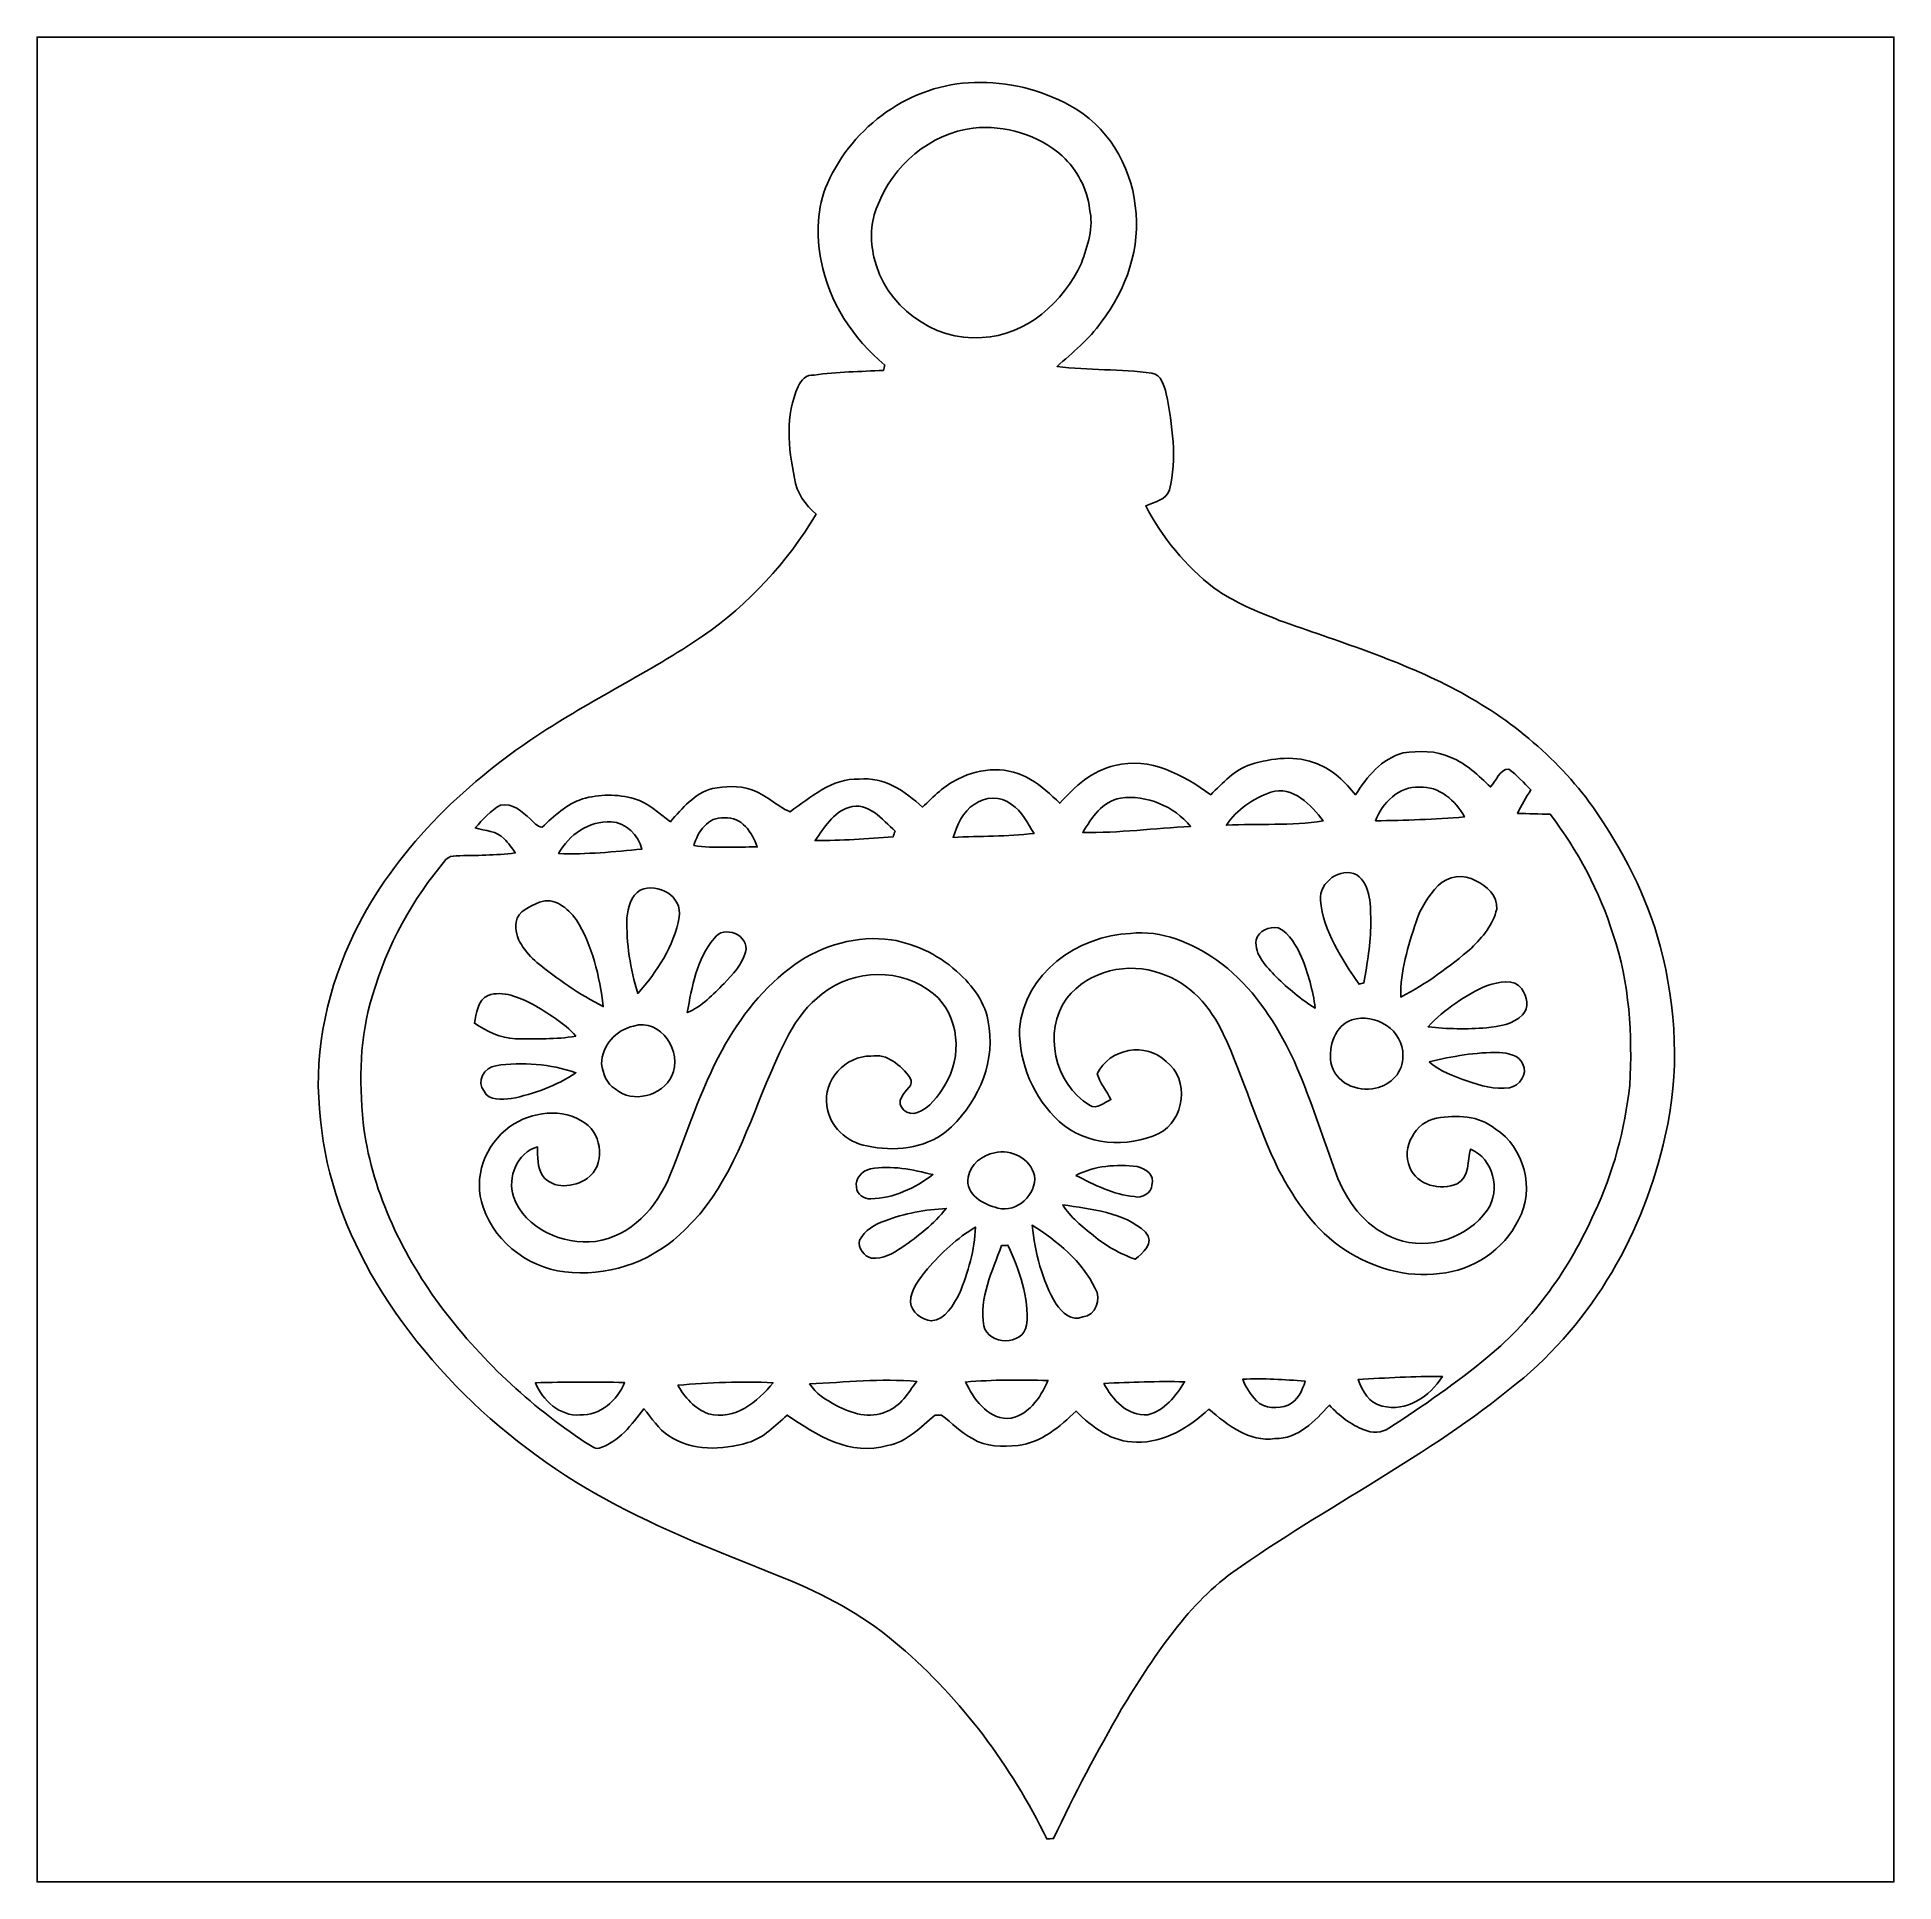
# Model space of a CAD drawing. Header units: centimetres. Extents: x -16.8 to 16.8, y -16.7 to 16.7.
import ezdxf

# ---------------------------------------------------------------- set-up
doc = ezdxf.new("R2010")
doc.units = ezdxf.units.CM
doc.header["$MEASUREMENT"] = 0
doc.layers.add('Layer 1', color=7, linetype='Continuous')

msp = doc.modelspace()

# ---------------------------------------------------------------- linework, layer by layer
at = {"layer": 'Layer 1', "color": 7}
for points, knots in [([(-16.77458, 16.66875), (-16.77458, 16.66875), (16.77458, 16.66875), (16.77458, 16.66875), (16.77458, 16.66875), (16.77458, 16.66875), (16.77458, -16.66875), (16.77458, -16.66875), (16.77458, -16.66875), (16.77458, -16.66875), (-16.77458, -16.66875), (-16.77458, -16.66875), (-16.77458, -16.66875), (-16.77458, -16.66875), (-16.77458, 16.66875), (-16.77458, 16.66875), (-16.77458, 16.66875), (-16.77458, 16.66875), (-16.77458, 16.66875), (-16.77458, 16.66875)], [0, 0, 0, 0, 0.16666667, 0.16666667, 0.16666667, 0.16666667, 0.33333333, 0.33333333, 0.33333333, 0.33333333, 0.5, 0.5, 0.5, 0.5, 0.66666667, 0.66666667, 0.66666667, 0.66666667, 1, 1, 1, 1]), ([(-2.49273, 14.02574), (-2.69346, 13.58865), (-2.69346, 13.09299), (-2.60985, 12.62768), (-2.60985, 12.62768), (-2.46627, 11.8872), (-2.03659, 11.21974), (-1.45697, 10.74349), (-1.45697, 10.74349), (-1.46332, 10.71951), (-1.47602, 10.67118), (-1.48237, 10.64719), (-1.48237, 10.64719), (-1.90041, 10.62355), (-2.32057, 10.62143), (-2.73544, 10.56252), (-2.73544, 10.56252), (-2.87196, 10.57204), (-2.97886, 10.47679), (-3.02119, 10.3572), (-3.02119, 10.3572), (-3.26461, 9.83615), (-3.20075, 9.24242), (-3.08751, 8.69774), (-3.08751, 8.69774), (-3.05611, 8.43174), (-2.89313, 8.21761), (-2.69981, 8.04545), (-2.69981, 8.04545), (-3.21945, 7.17867), (-3.91795, 6.41809), (-4.75156, 5.84482), (-4.75156, 5.84482), (-5.71183, 5.18266), (-6.77616, 4.69018), (-7.74453, 4.04072), (-7.74453, 4.04072), (-9.10202, 3.14537), (-10.30993, 1.95862), (-11.04053, 0.49071), (-11.04053, 0.49071), (-11.51043, -0.49812), (-11.77996, -1.60196), (-11.67024, -2.70051), (-11.67024, -2.70051), (-11.60568, -3.74544), (-11.26173, -4.75897), (-10.74914, -5.66667), (-10.74914, -5.66667), (-9.6139, -7.64822), (-7.79851, -9.1948), (-5.7337, -10.14448), (-5.7337, -10.14448), (-4.88597, -10.55829), (-3.99838, -10.87896), (-3.12808, -11.23985), (-3.12808, -11.23985), (-2.42958, -11.53266), (-1.76318, -11.90872), (-1.19098, -12.40931), (-1.19098, -12.40931), (-0.07161, -13.3664), (0.82303, -14.57113), (1.46791, -15.89229), (1.46791, -15.89229), (1.50918, -15.89017), (1.55081, -15.88805), (1.59244, -15.88699), (1.59244, -15.88699), (1.95721, -15.08337), (2.38619, -14.31043), (2.82116, -13.54349), (2.82116, -13.54349), (3.37644, -12.63897), (3.96064, -11.71187), (4.82917, -11.07405), (4.82917, -11.07405), (6.50487, -9.8873), (8.36895, -8.97502), (9.95751, -7.6641), (9.95751, -7.6641), (11.34075, -6.54756), (12.26326, -4.91314), (12.64356, -3.18805), (12.64356, -3.18805), (12.90814, -2.06163), (12.84676, -0.87313), (12.55324, 0.2413), (12.55324, 0.2413), (12.31336, 1.15006), (11.8678, 1.99214), (11.33404, 2.76084), (11.33404, 2.76084), (10.67188, 3.67806), (9.77089, 4.40866), (8.76723, 4.92231), (8.76723, 4.92231), (7.77946, 5.43207), (6.71195, 5.75592), (5.66879, 6.12916), (5.66879, 6.12916), (5.26168, 6.29179), (4.84999, 6.4576), (4.49086, 6.71336), (4.49086, 6.71336), (3.97827, 7.11129), (3.55706, 7.62282), (3.25755, 8.1975), (3.25755, 8.1975), (3.40854, 8.27405), (3.62938, 8.29945), (3.68582, 8.48572), (3.68582, 8.48572), (3.82976, 9.05686), (3.73309, 9.65517), (3.62832, 10.22526), (3.62832, 10.22526), (3.58987, 10.3692), (3.54013, 10.56675), (3.36903, 10.59744), (3.36903, 10.59744), (2.8007, 10.67223), (2.22356, 10.64683), (1.65453, 10.71668), (1.65453, 10.71668), (1.93357, 10.96962), (2.23308, 11.20775), (2.45286, 11.51749), (2.45286, 11.51749), (2.90654, 12.10804), (3.17394, 12.87004), (3.06846, 13.61934), (3.06846, 13.61934), (2.98379, 14.35982), (2.55517, 15.07878), (1.88701, 15.43297), (1.88701, 15.43297), (1.36208, 15.71872), (0.75882, 15.87253), (0.16016, 15.84678), (0.16016, 15.84678), (-0.97861, 15.82843), (-2.04294, 15.05832), (-2.49273, 14.02574)], [0, 0, 0, 0, 0.02702703, 0.02702703, 0.02702703, 0.02702703, 0.05405405, 0.05405405, 0.05405405, 0.05405405, 0.08108108, 0.08108108, 0.08108108, 0.08108108, 0.10810811, 0.10810811, 0.10810811, 0.10810811, 0.13513514, 0.13513514, 0.13513514, 0.13513514, 0.16216216, 0.16216216, 0.16216216, 0.16216216, 0.18918919, 0.18918919, 0.18918919, 0.18918919, 0.21621622, 0.21621622, 0.21621622, 0.21621622, 0.24324324, 0.24324324, 0.24324324, 0.24324324, 0.27027027, 0.27027027, 0.27027027, 0.27027027, 0.2972973, 0.2972973, 0.2972973, 0.2972973, 0.32432432, 0.32432432, 0.32432432, 0.32432432, 0.35135135, 0.35135135, 0.35135135, 0.35135135, 0.37837838, 0.37837838, 0.37837838, 0.37837838, 0.40540541, 0.40540541, 0.40540541, 0.40540541, 0.43243243, 0.43243243, 0.43243243, 0.43243243, 0.45945946, 0.45945946, 0.45945946, 0.45945946, 0.48648649, 0.48648649, 0.48648649, 0.48648649, 0.51351351, 0.51351351, 0.51351351, 0.51351351, 0.54054054, 0.54054054, 0.54054054, 0.54054054, 0.56756757, 0.56756757, 0.56756757, 0.56756757, 0.59459459, 0.59459459, 0.59459459, 0.59459459, 0.62162162, 0.62162162, 0.62162162, 0.62162162, 0.64864865, 0.64864865, 0.64864865, 0.64864865, 0.67567568, 0.67567568, 0.67567568, 0.67567568, 0.7027027, 0.7027027, 0.7027027, 0.7027027, 0.72972973, 0.72972973, 0.72972973, 0.72972973, 0.75675676, 0.75675676, 0.75675676, 0.75675676, 0.78378378, 0.78378378, 0.78378378, 0.78378378, 0.81081081, 0.81081081, 0.81081081, 0.81081081, 0.83783784, 0.83783784, 0.83783784, 0.83783784, 0.86486486, 0.86486486, 0.86486486, 0.86486486, 0.89189189, 0.89189189, 0.89189189, 0.89189189, 0.91891892, 0.91891892, 0.91891892, 0.91891892, 0.94594595, 0.94594595, 0.94594595, 0.94594595, 1, 1, 1, 1]), ([(0.13935, 15.02516), (0.71437, 15.08337), (1.3141, 14.90486), (1.74943, 14.52069), (1.74943, 14.52069), (2.0133, 14.26774), (2.2038, 13.9319), (2.24261, 13.56395), (2.24261, 13.56395), (2.32022, 13.22987), (2.20698, 12.89579), (2.09303, 12.58535), (2.09303, 12.58535), (1.77659, 11.87944), (1.09749, 11.27584), (0.2988, 11.23809), (0.2988, 11.23809), (-0.58843, 11.16789), (-1.46685, 11.82652), (-1.65382, 12.694), (-1.65382, 12.694), (-1.72473, 13.00021), (-1.72226, 13.33324), (-1.58785, 13.62251), (-1.58785, 13.62251), (-1.31763, 14.34888), (-0.63747, 14.93061), (0.13935, 15.02516)], [0, 0, 0, 0, 0.125, 0.125, 0.125, 0.125, 0.25, 0.25, 0.25, 0.25, 0.375, 0.375, 0.375, 0.375, 0.5, 0.5, 0.5, 0.5, 0.625, 0.625, 0.625, 0.625, 0.75, 0.75, 0.75, 0.75, 1, 1, 1, 1]), ([(7.90751, 3.7338), (8.19291, 3.77084), (8.50159, 3.78319), (8.76688, 3.6509), (8.76688, 3.6509), (9.05263, 3.54542), (9.265, 3.31682), (9.48831, 3.11961), (9.48831, 3.11961), (9.59132, 3.22615), (9.64636, 3.43888), (9.81992, 3.44064), (9.81992, 3.44064), (9.96597, 3.33128), (10.08874, 3.1944), (10.2168, 3.06458), (10.2168, 3.06458), (10.12649, 2.92876), (10.04147, 2.78871), (9.9755, 2.63913), (9.9755, 2.63913), (10.17199, 2.63419), (10.36884, 2.62996), (10.5664, 2.62573), (10.5664, 2.62573), (11.05888, 1.96603), (11.46492, 1.23543), (11.70129, 0.44415), (11.70129, 0.44415), (12.00115, -0.4251), (12.05159, -1.35925), (12.00326, -2.27083), (12.00326, -2.27083), (11.90978, -3.06846), (11.70869, -3.85833), (11.36156, -4.5847), (11.36156, -4.5847), (10.91847, -5.57424), (10.27959, -6.48935), (9.43892, -7.18114), (9.43892, -7.18114), (8.87412, -7.65034), (8.26805, -8.06838), (7.6521, -8.46737), (7.6521, -8.46737), (7.52193, -8.5598), (7.34589, -8.55839), (7.20161, -8.50089), (7.20161, -8.50089), (6.95925, -8.40775), (6.7497, -8.24336), (6.57507, -8.05356), (6.57507, -8.05356), (6.31402, -8.33614), (6.00922, -8.67022), (5.59047, -8.65822), (5.59047, -8.65822), (5.12022, -8.7249), (4.73251, -8.41163), (4.39879, -8.12729), (4.39879, -8.12729), (4.03895, -8.45608), (3.59304, -8.73725), (3.08681, -8.72208), (3.08681, -8.72208), (2.65183, -8.72349), (2.28847, -8.45785), (1.99849, -8.1594), (1.99849, -8.1594), (1.70498, -8.44056), (1.36984, -8.73301), (0.94897, -8.77993), (0.94897, -8.77993), (0.67169, -8.81662), (0.37006, -8.80639), (0.12382, -8.65928), (0.12382, -8.65928), (-0.08678, -8.55098), (-0.24659, -8.37459), (-0.43074, -8.23207), (-0.43074, -8.23207), (-0.43074, -8.23207), (-0.55069, -8.23736), (-0.55069, -8.23736), (-0.55069, -8.23736), (-0.81033, -8.45432), (-1.06151, -8.71784), (-1.40829, -8.78487), (-1.40829, -8.78487), (-2.07328, -8.98313), (-2.69981, -8.59649), (-3.22263, -8.23383), (-3.22263, -8.23383), (-3.43782, -8.42574), (-3.64843, -8.64694), (-3.93312, -8.7316), (-3.93312, -8.7316), (-4.39773, -8.86848), (-4.94312, -8.88647), (-5.35975, -8.60672), (-5.35975, -8.60672), (-5.55202, -8.48783), (-5.66914, -8.28816), (-5.81131, -8.11847), (-5.81131, -8.11847), (-6.02897, -8.40493), (-6.26181, -8.7182), (-6.62093, -8.8325), (-6.62093, -8.8325), (-6.7123, -8.85119), (-6.7885, -8.76547), (-6.86153, -8.73196), (-6.86153, -8.73196), (-7.88141, -8.06062), (-8.78029, -7.20725), (-9.51195, -6.23006), (-9.51195, -6.23006), (-10.2108, -5.26027), (-10.74526, -4.14232), (-10.88319, -2.94428), (-10.88319, -2.94428), (-10.96116, -2.1777), (-10.94669, -1.38994), (-10.71421, -0.64982), (-10.71421, -0.64982), (-10.45598, 0.25224), (-9.99243, 1.08938), (-9.38883, 1.80587), (-9.38883, 1.80587), (-9.34367, 1.8602), (-9.26959, 1.87219), (-9.20291, 1.87396), (-9.20291, 1.87396), (-8.84661, 1.88207), (-8.48889, 1.88242), (-8.13435, 1.92476), (-8.13435, 1.92476), (-8.19538, 2.01366), (-8.25959, 2.1015), (-8.33508, 2.1784), (-8.33508, 2.1784), (-8.47055, 2.3241), (-8.67974, 2.32763), (-8.85966, 2.37843), (-8.85966, 2.37843), (-8.72067, 2.52836), (-8.58626, 2.69663), (-8.40034, 2.78906), (-8.40034, 2.78906), (-8.18938, 2.83916), (-8.00982, 2.66947), (-7.86624, 2.54141), (-7.86624, 2.54141), (-7.79709, 2.4892), (-7.74453, 2.3943), (-7.64999, 2.38901), (-7.64999, 2.38901), (-7.43268, 2.5908), (-7.21043, 2.80811), (-6.92115, 2.90089), (-6.92115, 2.90089), (-6.61776, 2.99156), (-6.28862, 2.99156), (-5.98382, 2.90618), (-5.98382, 2.90618), (-5.73158, 2.83245), (-5.53861, 2.6416), (-5.33118, 2.48955), (-5.33118, 2.48955), (-5.12339, 2.73297), (-4.89373, 3.00249), (-4.57271, 3.09139), (-4.57271, 3.09139), (-4.34411, 3.13126), (-4.10104, 3.14889), (-3.87773, 3.06917), (-3.87773, 3.06917), (-3.6128, 2.99438), (-3.4223, 2.77072), (-3.17006, 2.67088), (-3.17006, 2.67088), (-2.79294, 2.93405), (-2.41441, 3.27731), (-1.92158, 3.25967), (-1.92158, 3.25967), (-1.47673, 3.30941), (-1.08973, 3.03848), (-0.77717, 2.75449), (-0.77717, 2.75449), (-0.57256, 2.9397), (-0.38453, 3.15348), (-0.12524, 3.26496), (-0.12524, 3.26496), (0.27446, 3.47557), (0.78564, 3.49532), (1.17651, 3.25543), (1.17651, 3.25543), (1.37548, 3.14219), (1.53811, 2.98062), (1.70321, 2.82434), (1.70321, 2.82434), (1.9752, 3.12244), (2.29023, 3.42194), (2.70016, 3.50379), (2.70016, 3.50379), (3.33057, 3.67383), (3.93488, 3.33199), (4.43089, 2.9778), (4.43089, 2.9778), (4.64855, 3.18664), (4.85704, 3.43112), (5.15479, 3.52496), (5.15479, 3.52496), (5.54002, 3.63926), (5.97747, 3.70205), (6.35811, 3.53342), (6.35811, 3.53342), (6.64245, 3.42724), (6.85906, 3.20428), (7.0485, 2.97603), (7.0485, 2.97603), (7.25135, 3.30235), (7.52122, 3.62938), (7.90751, 3.7338), (7.90751, 3.7338), (7.90751, 3.7338), (7.90751, 3.7338), (7.90751, 3.7338)], [0, 0, 0, 0, 0.01724138, 0.01724138, 0.01724138, 0.01724138, 0.03448276, 0.03448276, 0.03448276, 0.03448276, 0.05172414, 0.05172414, 0.05172414, 0.05172414, 0.06896552, 0.06896552, 0.06896552, 0.06896552, 0.0862069, 0.0862069, 0.0862069, 0.0862069, 0.10344828, 0.10344828, 0.10344828, 0.10344828, 0.12068966, 0.12068966, 0.12068966, 0.12068966, 0.13793103, 0.13793103, 0.13793103, 0.13793103, 0.15517241, 0.15517241, 0.15517241, 0.15517241, 0.17241379, 0.17241379, 0.17241379, 0.17241379, 0.18965517, 0.18965517, 0.18965517, 0.18965517, 0.20689655, 0.20689655, 0.20689655, 0.20689655, 0.22413793, 0.22413793, 0.22413793, 0.22413793, 0.24137931, 0.24137931, 0.24137931, 0.24137931, 0.25862069, 0.25862069, 0.25862069, 0.25862069, 0.27586207, 0.27586207, 0.27586207, 0.27586207, 0.29310345, 0.29310345, 0.29310345, 0.29310345, 0.31034483, 0.31034483, 0.31034483, 0.31034483, 0.32758621, 0.32758621, 0.32758621, 0.32758621, 0.34482759, 0.34482759, 0.34482759, 0.34482759, 0.36206897, 0.36206897, 0.36206897, 0.36206897, 0.37931034, 0.37931034, 0.37931034, 0.37931034, 0.39655172, 0.39655172, 0.39655172, 0.39655172, 0.4137931, 0.4137931, 0.4137931, 0.4137931, 0.43103448, 0.43103448, 0.43103448, 0.43103448, 0.44827586, 0.44827586, 0.44827586, 0.44827586, 0.46551724, 0.46551724, 0.46551724, 0.46551724, 0.48275862, 0.48275862, 0.48275862, 0.48275862, 0.5, 0.5, 0.5, 0.5, 0.51724138, 0.51724138, 0.51724138, 0.51724138, 0.53448276, 0.53448276, 0.53448276, 0.53448276, 0.55172414, 0.55172414, 0.55172414, 0.55172414, 0.56896552, 0.56896552, 0.56896552, 0.56896552, 0.5862069, 0.5862069, 0.5862069, 0.5862069, 0.60344828, 0.60344828, 0.60344828, 0.60344828, 0.62068966, 0.62068966, 0.62068966, 0.62068966, 0.63793103, 0.63793103, 0.63793103, 0.63793103, 0.65517241, 0.65517241, 0.65517241, 0.65517241, 0.67241379, 0.67241379, 0.67241379, 0.67241379, 0.68965517, 0.68965517, 0.68965517, 0.68965517, 0.70689655, 0.70689655, 0.70689655, 0.70689655, 0.72413793, 0.72413793, 0.72413793, 0.72413793, 0.74137931, 0.74137931, 0.74137931, 0.74137931, 0.75862069, 0.75862069, 0.75862069, 0.75862069, 0.77586207, 0.77586207, 0.77586207, 0.77586207, 0.79310345, 0.79310345, 0.79310345, 0.79310345, 0.81034483, 0.81034483, 0.81034483, 0.81034483, 0.82758621, 0.82758621, 0.82758621, 0.82758621, 0.84482759, 0.84482759, 0.84482759, 0.84482759, 0.86206897, 0.86206897, 0.86206897, 0.86206897, 0.87931034, 0.87931034, 0.87931034, 0.87931034, 0.89655172, 0.89655172, 0.89655172, 0.89655172, 0.9137931, 0.9137931, 0.9137931, 0.9137931, 0.93103448, 0.93103448, 0.93103448, 0.93103448, 0.94827586, 0.94827586, 0.94827586, 0.94827586, 0.96551724, 0.96551724, 0.96551724, 0.96551724, 1, 1, 1, 1]), ([(5.51497, 3.02507), (5.20171, 2.90971), (4.90044, 2.71004), (4.71487, 2.42676), (4.71487, 2.42676), (5.29625, 2.45921), (5.88539, 2.413), (6.46148, 2.50472), (6.46148, 2.50472), (6.24769, 2.79224), (5.91644, 3.14431), (5.51497, 3.02507), (5.51497, 3.02507), (5.51497, 3.02507), (5.51497, 3.02507), (5.51497, 3.02507)], [0, 0, 0, 0, 0.2, 0.2, 0.2, 0.2, 0.4, 0.4, 0.4, 0.4, 0.6, 0.6, 0.6, 0.6, 1, 1, 1, 1]), ([(7.40763, 2.50508), (7.9435, 2.51566), (8.47972, 2.53294), (9.01453, 2.57528), (9.01453, 2.57528), (8.85754, 2.87267), (8.55557, 3.13549), (8.20208, 3.11679), (8.20208, 3.11679), (7.83519, 3.13408), (7.52934, 2.82751), (7.40763, 2.50508), (7.40763, 2.50508), (7.40763, 2.50508), (7.40763, 2.50508), (7.40763, 2.50508)], [0, 0, 0, 0, 0.2, 0.2, 0.2, 0.2, 0.4, 0.4, 0.4, 0.4, 0.6, 0.6, 0.6, 0.6, 1, 1, 1, 1]), ([(-2.11102, 2.74638), (-2.39466, 2.65994), (-2.55693, 2.37843), (-2.71639, 2.14948), (-2.71639, 2.14948), (-2.24614, 2.14736), (-1.77588, 2.1844), (-1.30669, 2.21756), (-1.30669, 2.21756), (-1.29822, 2.24296), (-1.28094, 2.29376), (-1.27247, 2.31916), (-1.27247, 2.31916), (-1.50107, 2.52448), (-1.75754, 2.86773), (-2.11102, 2.74638), (-2.11102, 2.74638), (-2.11102, 2.74638), (-2.11102, 2.74638), (-2.11102, 2.74638)], [0, 0, 0, 0, 0.16666667, 0.16666667, 0.16666667, 0.16666667, 0.33333333, 0.33333333, 0.33333333, 0.33333333, 0.5, 0.5, 0.5, 0.5, 0.66666667, 0.66666667, 0.66666667, 0.66666667, 1, 1, 1, 1]), ([(0.1591, 2.80388), (-0.05009, 2.67476), (-0.14817, 2.42923), (-0.22296, 2.20663), (-0.22296, 2.20663), (0.26388, 2.23202), (0.75424, 2.22109), (1.2386, 2.28), (1.2386, 2.28), (1.12219, 2.46839), (1.0227, 2.68182), (0.82868, 2.80317), (0.82868, 2.80317), (0.64029, 2.95734), (0.34925, 2.94922), (0.1591, 2.80388), (0.1591, 2.80388), (0.1591, 2.80388), (0.1591, 2.80388), (0.1591, 2.80388)], [0, 0, 0, 0, 0.16666667, 0.16666667, 0.16666667, 0.16666667, 0.33333333, 0.33333333, 0.33333333, 0.33333333, 0.5, 0.5, 0.5, 0.5, 0.66666667, 0.66666667, 0.66666667, 0.66666667, 1, 1, 1, 1]), ([(2.80211, 2.91712), (2.46874, 2.85997), (2.28071, 2.56187), (2.11914, 2.29658), (2.11914, 2.29658), (2.77036, 2.28494), (3.41806, 2.37278), (4.06788, 2.40418), (4.06788, 2.40418), (3.76943, 2.77001), (3.27096, 2.98097), (2.80211, 2.91712), (2.80211, 2.91712), (2.80211, 2.91712), (2.80211, 2.91712), (2.80211, 2.91712)], [0, 0, 0, 0, 0.2, 0.2, 0.2, 0.2, 0.4, 0.4, 0.4, 0.4, 0.6, 0.6, 0.6, 0.6, 1, 1, 1, 1]), ([(-7.35401, 1.91488), (-6.85024, 1.89583), (-6.34683, 1.94663), (-5.84588, 1.99531), (-5.84588, 1.99531), (-5.9122, 2.2479), (-6.13234, 2.47791), (-6.40256, 2.48779), (-6.40256, 2.48779), (-6.80403, 2.51143), (-7.16245, 2.25178), (-7.35401, 1.91488), (-7.35401, 1.91488), (-7.35401, 1.91488), (-7.35401, 1.91488), (-7.35401, 1.91488)], [0, 0, 0, 0, 0.2, 0.2, 0.2, 0.2, 0.4, 0.4, 0.4, 0.4, 0.6, 0.6, 0.6, 0.6, 1, 1, 1, 1]), ([(-4.90996, 2.05811), (-4.53002, 2.0066), (-4.14479, 2.03518), (-3.76273, 2.03447), (-3.76273, 2.03447), (-3.85621, 2.29023), (-4.04178, 2.59151), (-4.35681, 2.55729), (-4.35681, 2.55729), (-4.65561, 2.58798), (-4.83729, 2.30681), (-4.90996, 2.05811), (-4.90996, 2.05811), (-4.90996, 2.05811), (-4.90996, 2.05811), (-4.90996, 2.05811)], [0, 0, 0, 0, 0.2, 0.2, 0.2, 0.2, 0.4, 0.4, 0.4, 0.4, 0.6, 0.6, 0.6, 0.6, 1, 1, 1, 1]), ([(-5.87587, 1.25483), (-6.04873, 1.15782), (-6.09071, 0.93416), (-6.11646, 0.75459), (-6.11646, 0.75459), (-6.13234, 0.29175), (-6.05649, -0.17074), (-5.92067, -0.61278), (-5.92067, -0.61278), (-5.57177, -0.2219), (-5.2705, 0.24165), (-5.17208, 0.76341), (-5.17208, 0.76341), (-5.11422, 1.14512), (-5.55237, 1.39453), (-5.87587, 1.25483), (-5.87587, 1.25483), (-5.87587, 1.25483), (-5.87587, 1.25483), (-5.87587, 1.25483)], [0, 0, 0, 0, 0.16666667, 0.16666667, 0.16666667, 0.16666667, 0.33333333, 0.33333333, 0.33333333, 0.33333333, 0.5, 0.5, 0.5, 0.5, 0.66666667, 0.66666667, 0.66666667, 0.66666667, 1, 1, 1, 1]), ([(6.41209, 1.0728), (6.46924, 0.50341), (6.79909, 0.01376), (7.11024, -0.44803), (7.11024, -0.44803), (7.13246, -0.44133), (7.17656, -0.42827), (7.19843, -0.42192), (7.19843, -0.42192), (7.25981, -0.06632), (7.3212, 0.29069), (7.3219, 0.65264), (7.3219, 0.65264), (7.31908, 0.94968), (7.33284, 1.3335), (7.07002, 1.53282), (7.07002, 1.53282), (6.77263, 1.67323), (6.38951, 1.40229), (6.41209, 1.0728), (6.41209, 1.0728), (6.41209, 1.0728), (6.41209, 1.0728), (6.41209, 1.0728)], [0, 0, 0, 0, 0.14285714, 0.14285714, 0.14285714, 0.14285714, 0.28571429, 0.28571429, 0.28571429, 0.28571429, 0.42857143, 0.42857143, 0.42857143, 0.42857143, 0.57142857, 0.57142857, 0.57142857, 0.57142857, 0.71428571, 0.71428571, 0.71428571, 0.71428571, 1, 1, 1, 1]), ([(8.54251, 1.33526), (8.36119, 1.15076), (8.21937, 0.92498), (8.14035, 0.67769), (8.14035, 0.67769), (7.99888, 0.23989), (7.85248, -0.21378), (7.8673, -0.6791), (7.8673, -0.6791), (8.32697, -0.43956), (8.75136, -0.133), (9.14118, 0.20779), (9.14118, 0.20779), (9.34085, 0.40323), (9.54123, 0.63147), (9.59767, 0.91228), (9.59767, 0.91228), (9.62484, 1.15076), (9.41705, 1.33491), (9.21844, 1.42205), (9.21844, 1.42205), (9.0103, 1.55293), (8.71114, 1.51306), (8.54251, 1.33526), (8.54251, 1.33526), (8.54251, 1.33526), (8.54251, 1.33526), (8.54251, 1.33526)], [0, 0, 0, 0, 0.125, 0.125, 0.125, 0.125, 0.25, 0.25, 0.25, 0.25, 0.375, 0.375, 0.375, 0.375, 0.5, 0.5, 0.5, 0.5, 0.625, 0.625, 0.625, 0.625, 0.75, 0.75, 0.75, 0.75, 1, 1, 1, 1]), ([(-7.69761, 1.03434), (-7.86589, 0.96379), (-8.08531, 0.87559), (-8.12024, 0.67698), (-8.12024, 0.67698), (-8.16187, 0.38029), (-7.95126, 0.13088), (-7.74453, -0.05433), (-7.74453, -0.05433), (-7.37023, -0.35525), (-6.97336, -0.63324), (-6.54403, -0.85161), (-6.54403, -0.85161), (-6.61529, -0.30586), (-6.73488, 0.25541), (-7.03686, 0.72425), (-7.03686, 0.72425), (-7.18185, 0.92146), (-7.43797, 1.14018), (-7.69761, 1.03434), (-7.69761, 1.03434), (-7.69761, 1.03434), (-7.69761, 1.03434), (-7.69761, 1.03434)], [0, 0, 0, 0, 0.14285714, 0.14285714, 0.14285714, 0.14285714, 0.28571429, 0.28571429, 0.28571429, 0.28571429, 0.42857143, 0.42857143, 0.42857143, 0.42857143, 0.57142857, 0.57142857, 0.57142857, 0.57142857, 0.71428571, 0.71428571, 0.71428571, 0.71428571, 1, 1, 1, 1]), ([(-3.0861, -0.08961), (-3.63608, -0.49424), (-4.07776, -1.03611), (-4.39667, -1.63759), (-4.39667, -1.63759), (-4.79319, -2.35691), (-5.03167, -3.14678), (-5.3407, -3.90419), (-5.3407, -3.90419), (-5.57283, -4.47781), (-6.04661, -5.00627), (-6.68796, -5.09446), (-6.68796, -5.09446), (-7.27075, -5.16149), (-7.96149, -4.86728), (-8.16751, -4.28413), (-8.16751, -4.28413), (-8.28111, -3.94123), (-8.10084, -3.48721), (-7.73571, -3.38773), (-7.73571, -3.38773), (-7.72795, -3.562), (-7.74065, -3.75179), (-7.64364, -3.90631), (-7.64364, -3.90631), (-7.45419, -4.16101), (-7.07461, -4.11762), (-6.83683, -3.95746), (-6.83683, -3.95746), (-6.50628, -3.72357), (-6.55567, -3.181), (-6.87105, -2.95628), (-6.87105, -2.95628), (-7.2711, -2.67053), (-7.84543, -2.74708), (-8.23242, -3.02013), (-8.23242, -3.02013), (-8.67763, -3.34045), (-8.91117, -3.94653), (-8.71255, -4.47569), (-8.71255, -4.47569), (-8.49418, -5.15585), (-7.81015, -5.62469), (-7.10777, -5.65856), (-7.10777, -5.65856), (-6.3567, -5.71253), (-5.59435, -5.41726), (-5.0673, -4.88103), (-5.0673, -4.88103), (-4.31236, -4.1656), (-3.97898, -3.15912), (-3.59481, -2.22144), (-3.59481, -2.22144), (-3.33446, -1.64747), (-3.11468, -1.01036), (-2.58798, -0.62159), (-2.58798, -0.62159), (-2.02353, -0.16404), (-1.14512, -0.14499), (-0.58138, -0.6163), (-0.58138, -0.6163), (-0.10336, -1.01353), (-0.05186, -1.76459), (-0.375, -2.27295), (-0.375, -2.27295), (-0.49601, -2.47121), (-0.64206, -2.68217), (-0.86889, -2.76684), (-0.86889, -2.76684), (-1.02976, -2.84092), (-1.27564, -2.66347), (-1.15288, -2.47968), (-1.15288, -2.47968), (-1.10031, -2.36537), (-0.90876, -2.2733), (-1.00295, -2.13325), (-1.00295, -2.13325), (-1.16523, -1.91594), (-1.41499, -1.69086), (-1.70991, -1.74625), (-1.70991, -1.74625), (-2.16923, -1.7332), (-2.57916, -2.18687), (-2.50331, -2.64231), (-2.50331, -2.64231), (-2.46627, -3.01625), (-2.1403, -3.30341), (-1.78259, -3.36973), (-1.78259, -3.36973), (-1.30069, -3.47662), (-0.74648, -3.42089), (-0.34713, -3.11009), (-0.34713, -3.11009), (0.17886, -2.65042), (0.52846, -1.94275), (0.42474, -1.23261), (0.42474, -1.23261), (0.39829, -0.85549), (0.17568, -0.52176), (-0.09596, -0.27234), (-0.09596, -0.27234), (-0.43533, 0.05644), (-0.87595, 0.27693), (-1.34056, 0.35842), (-1.34056, 0.35842), (-1.95368, 0.43709), (-2.58304, 0.26388), (-3.0861, -0.08961), (-3.0861, -0.08961), (-3.0861, -0.08961), (-3.0861, -0.08961), (-3.0861, -0.08961)], [0, 0, 0, 0, 0.03448276, 0.03448276, 0.03448276, 0.03448276, 0.06896552, 0.06896552, 0.06896552, 0.06896552, 0.10344828, 0.10344828, 0.10344828, 0.10344828, 0.13793103, 0.13793103, 0.13793103, 0.13793103, 0.17241379, 0.17241379, 0.17241379, 0.17241379, 0.20689655, 0.20689655, 0.20689655, 0.20689655, 0.24137931, 0.24137931, 0.24137931, 0.24137931, 0.27586207, 0.27586207, 0.27586207, 0.27586207, 0.31034483, 0.31034483, 0.31034483, 0.31034483, 0.34482759, 0.34482759, 0.34482759, 0.34482759, 0.37931034, 0.37931034, 0.37931034, 0.37931034, 0.4137931, 0.4137931, 0.4137931, 0.4137931, 0.44827586, 0.44827586, 0.44827586, 0.44827586, 0.48275862, 0.48275862, 0.48275862, 0.48275862, 0.51724138, 0.51724138, 0.51724138, 0.51724138, 0.55172414, 0.55172414, 0.55172414, 0.55172414, 0.5862069, 0.5862069, 0.5862069, 0.5862069, 0.62068966, 0.62068966, 0.62068966, 0.62068966, 0.65517241, 0.65517241, 0.65517241, 0.65517241, 0.68965517, 0.68965517, 0.68965517, 0.68965517, 0.72413793, 0.72413793, 0.72413793, 0.72413793, 0.75862069, 0.75862069, 0.75862069, 0.75862069, 0.79310345, 0.79310345, 0.79310345, 0.79310345, 0.82758621, 0.82758621, 0.82758621, 0.82758621, 0.86206897, 0.86206897, 0.86206897, 0.86206897, 0.89655172, 0.89655172, 0.89655172, 0.89655172, 0.93103448, 0.93103448, 0.93103448, 0.93103448, 1, 1, 1, 1]), ([(-4.54272, 0.37994), (-4.85669, 0.00776), (-4.94277, -0.49354), (-5.02744, -0.95956), (-5.02744, -0.95956), (-4.76179, -0.84914), (-4.56248, -0.63324), (-4.36351, -0.43392), (-4.36351, -0.43392), (-4.20758, -0.2667), (-4.03895, -0.09596), (-3.97404, 0.13018), (-3.97404, 0.13018), (-3.89467, 0.43674), (-4.36809, 0.64064), (-4.54272, 0.37994), (-4.54272, 0.37994), (-4.54272, 0.37994), (-4.54272, 0.37994), (-4.54272, 0.37994)], [0, 0, 0, 0, 0.16666667, 0.16666667, 0.16666667, 0.16666667, 0.33333333, 0.33333333, 0.33333333, 0.33333333, 0.5, 0.5, 0.5, 0.5, 0.66666667, 0.66666667, 0.66666667, 0.66666667, 1, 1, 1, 1]), ([(0.97719, -1.2573), (0.96732, -1.88136), (1.23296, -2.50543), (1.69404, -2.927), (1.69404, -2.927), (2.17135, -3.36197), (2.921, -3.40854), (3.49391, -3.14607), (3.49391, -3.14607), (3.96275, -2.91112), (4.05553, -2.16323), (3.62585, -1.84221), (3.62585, -1.84221), (3.26531, -1.48273), (2.5975, -1.60373), (2.38054, -2.06587), (2.38054, -2.06587), (2.42429, -2.23838), (2.55693, -2.37137), (2.62819, -2.53224), (2.62819, -2.53224), (2.50578, -2.57457), (2.37455, -2.72344), (2.23979, -2.62961), (2.23979, -2.62961), (1.60655, -2.25425), (1.39453, -1.3021), (1.82915, -0.70026), (1.82915, -0.70026), (2.22179, -0.19756), (2.93934, -0.03563), (3.52742, -0.25365), (3.52742, -0.25365), (4.05236, -0.41275), (4.43195, -0.86007), (4.65843, -1.34267), (4.65843, -1.34267), (5.02991, -2.14524), (5.27015, -3.00249), (5.65785, -3.79836), (5.65785, -3.79836), (5.95383, -4.35363), (6.31684, -4.89867), (6.85588, -5.24581), (6.85588, -5.24581), (7.35647, -5.56895), (7.96854, -5.75874), (8.56686, -5.6769), (8.56686, -5.6769), (9.16305, -5.61728), (9.73173, -5.24651), (9.99314, -4.70182), (9.99314, -4.70182), (10.29229, -4.15361), (10.10003, -3.39725), (9.57298, -3.05929), (9.57298, -3.05929), (9.27911, -2.81728), (8.8713, -2.80741), (8.51288, -2.86526), (8.51288, -2.86526), (8.12835, -2.9397), (7.87294, -3.39266), (8.02569, -3.75708), (8.02569, -3.75708), (8.15904, -4.08199), (8.58414, -4.18536), (8.88541, -4.05271), (8.88541, -4.05271), (9.10519, -3.93206), (9.07168, -3.6322), (9.1253, -3.42724), (9.1253, -3.42724), (9.54017, -3.6001), (9.67352, -4.16066), (9.43151, -4.52579), (9.43151, -4.52579), (9.0738, -5.0292), (8.37706, -5.2705), (7.78863, -5.05354), (7.78863, -5.05354), (7.28592, -4.88209), (6.92644, -4.43724), (6.73065, -3.95781), (6.73065, -3.95781), (6.42056, -3.15242), (6.18807, -2.31387), (5.79614, -1.54164), (5.79614, -1.54164), (5.48322, -0.95709), (5.08847, -0.39688), (4.53849, -0.0127), (4.53849, -0.0127), (4.08869, 0.30198), (3.54295, 0.53869), (2.98168, 0.47025), (2.98168, 0.47025), (2.03729, 0.44379), (1.04916, -0.26917), (0.97719, -1.2573), (0.97719, -1.2573), (0.97719, -1.2573), (0.97719, -1.2573), (0.97719, -1.2573)], [0, 0, 0, 0, 0.03703704, 0.03703704, 0.03703704, 0.03703704, 0.07407407, 0.07407407, 0.07407407, 0.07407407, 0.11111111, 0.11111111, 0.11111111, 0.11111111, 0.14814815, 0.14814815, 0.14814815, 0.14814815, 0.18518519, 0.18518519, 0.18518519, 0.18518519, 0.22222222, 0.22222222, 0.22222222, 0.22222222, 0.25925926, 0.25925926, 0.25925926, 0.25925926, 0.2962963, 0.2962963, 0.2962963, 0.2962963, 0.33333333, 0.33333333, 0.33333333, 0.33333333, 0.37037037, 0.37037037, 0.37037037, 0.37037037, 0.40740741, 0.40740741, 0.40740741, 0.40740741, 0.44444444, 0.44444444, 0.44444444, 0.44444444, 0.48148148, 0.48148148, 0.48148148, 0.48148148, 0.51851852, 0.51851852, 0.51851852, 0.51851852, 0.55555556, 0.55555556, 0.55555556, 0.55555556, 0.59259259, 0.59259259, 0.59259259, 0.59259259, 0.62962963, 0.62962963, 0.62962963, 0.62962963, 0.66666667, 0.66666667, 0.66666667, 0.66666667, 0.7037037, 0.7037037, 0.7037037, 0.7037037, 0.74074074, 0.74074074, 0.74074074, 0.74074074, 0.77777778, 0.77777778, 0.77777778, 0.77777778, 0.81481481, 0.81481481, 0.81481481, 0.81481481, 0.85185185, 0.85185185, 0.85185185, 0.85185185, 0.88888889, 0.88888889, 0.88888889, 0.88888889, 0.92592593, 0.92592593, 0.92592593, 0.92592593, 1, 1, 1, 1]), ([(5.25251, 0.35701), (5.21264, 0.07549), (5.44407, -0.12735), (5.61234, -0.31433), (5.61234, -0.31433), (5.83071, -0.52176), (6.05896, -0.72566), (6.32107, -0.87665), (6.32107, -0.87665), (6.27451, -0.56268), (6.19689, -0.25188), (6.07272, 0.04092), (6.07272, 0.04092), (5.97817, 0.248), (5.86317, 0.46708), (5.64974, 0.57185), (5.64974, 0.57185), (5.48957, 0.60043), (5.2959, 0.52529), (5.25251, 0.35701), (5.25251, 0.35701), (5.25251, 0.35701), (5.25251, 0.35701), (5.25251, 0.35701)], [0, 0, 0, 0, 0.14285714, 0.14285714, 0.14285714, 0.14285714, 0.28571429, 0.28571429, 0.28571429, 0.28571429, 0.42857143, 0.42857143, 0.42857143, 0.42857143, 0.57142857, 0.57142857, 0.57142857, 0.57142857, 0.71428571, 0.71428571, 0.71428571, 0.71428571, 1, 1, 1, 1]), ([(9.43151, -0.46778), (9.02935, -0.641), (8.66069, -0.89711), (8.35836, -1.21426), (8.35836, -1.21426), (8.70761, -1.25977), (9.06216, -1.26118), (9.41387, -1.23366), (9.41387, -1.23366), (9.64389, -1.20791), (9.89471, -1.17263), (10.0651, -0.99871), (10.0651, -0.99871), (10.18928, -0.87383), (10.14589, -0.66216), (10.05311, -0.53128), (10.05311, -0.53128), (9.91376, -0.33302), (9.63083, -0.40922), (9.43151, -0.46778), (9.43151, -0.46778), (9.43151, -0.46778), (9.43151, -0.46778), (9.43151, -0.46778)], [0, 0, 0, 0, 0.14285714, 0.14285714, 0.14285714, 0.14285714, 0.28571429, 0.28571429, 0.28571429, 0.28571429, 0.42857143, 0.42857143, 0.42857143, 0.42857143, 0.57142857, 0.57142857, 0.57142857, 0.57142857, 0.71428571, 0.71428571, 0.71428571, 0.71428571, 1, 1, 1, 1]), ([(-8.62789, -0.64946), (-8.82086, -0.73025), (-8.8325, -0.98002), (-8.87413, -1.15217), (-8.87413, -1.15217), (-8.65046, -1.29434), (-8.40493, -1.42734), (-8.13294, -1.43157), (-8.13294, -1.43157), (-7.76958, -1.42981), (-7.40093, -1.44851), (-7.04109, -1.38536), (-7.04109, -1.38536), (-7.25629, -1.13771), (-7.54839, -0.97296), (-7.82461, -0.80433), (-7.82461, -0.80433), (-8.07014, -0.68615), (-8.35272, -0.5521), (-8.62789, -0.64946), (-8.62789, -0.64946), (-8.62789, -0.64946), (-8.62789, -0.64946), (-8.62789, -0.64946)], [0, 0, 0, 0, 0.14285714, 0.14285714, 0.14285714, 0.14285714, 0.28571429, 0.28571429, 0.28571429, 0.28571429, 0.42857143, 0.42857143, 0.42857143, 0.42857143, 0.57142857, 0.57142857, 0.57142857, 0.57142857, 0.71428571, 0.71428571, 0.71428571, 0.71428571, 1, 1, 1, 1]), ([(6.98182, -1.09185), (6.68091, -1.1878), (6.55426, -1.57551), (6.60188, -1.86408), (6.60188, -1.86408), (6.66679, -2.22179), (7.07919, -2.4063), (7.40939, -2.32481), (7.40939, -2.32481), (7.68103, -2.27365), (7.92092, -2.02953), (7.90222, -1.73955), (7.90222, -1.73955), (7.9248, -1.28199), (7.40057, -0.95638), (6.98182, -1.09185), (6.98182, -1.09185), (6.98182, -1.09185), (6.98182, -1.09185), (6.98182, -1.09185)], [0, 0, 0, 0, 0.16666667, 0.16666667, 0.16666667, 0.16666667, 0.33333333, 0.33333333, 0.33333333, 0.33333333, 0.5, 0.5, 0.5, 0.5, 0.66666667, 0.66666667, 0.66666667, 0.66666667, 1, 1, 1, 1]), ([(-5.99793, -1.20509), (-6.31543, -1.26612), (-6.57119, -1.55787), (-6.57789, -1.88489), (-6.57789, -1.88489), (-6.5472, -2.05599), (-6.49146, -2.24755), (-6.32813, -2.33998), (-6.32813, -2.33998), (-6.01345, -2.60809), (-5.48005, -2.46733), (-5.30507, -2.10326), (-5.30507, -2.10326), (-5.10681, -1.68134), (-5.50369, -1.04175), (-5.99793, -1.20509), (-5.99793, -1.20509), (-5.99793, -1.20509), (-5.99793, -1.20509), (-5.99793, -1.20509)], [0, 0, 0, 0, 0.16666667, 0.16666667, 0.16666667, 0.16666667, 0.33333333, 0.33333333, 0.33333333, 0.33333333, 0.5, 0.5, 0.5, 0.5, 0.66666667, 0.66666667, 0.66666667, 0.66666667, 1, 1, 1, 1]), ([(8.37882, -1.84679), (8.57003, -2.02071), (8.8198, -2.10644), (9.05898, -2.19251), (9.05898, -2.19251), (9.30346, -2.28106), (9.56698, -2.3562), (9.82945, -2.3174), (9.82945, -2.3174), (10.01501, -2.28494), (10.16423, -2.06869), (10.07039, -1.89018), (10.07039, -1.89018), (10.00054, -1.72791), (9.80546, -1.69228), (9.64812, -1.67922), (9.64812, -1.67922), (9.21914, -1.67217), (8.7951, -1.75154), (8.37882, -1.84679), (8.37882, -1.84679), (8.37882, -1.84679), (8.37882, -1.84679), (8.37882, -1.84679)], [0, 0, 0, 0, 0.14285714, 0.14285714, 0.14285714, 0.14285714, 0.28571429, 0.28571429, 0.28571429, 0.28571429, 0.42857143, 0.42857143, 0.42857143, 0.42857143, 0.57142857, 0.57142857, 0.57142857, 0.57142857, 0.71428571, 0.71428571, 0.71428571, 0.71428571, 1, 1, 1, 1]), ([(-8.48607, -1.91876), (-8.68892, -1.94839), (-8.85331, -2.20557), (-8.69738, -2.3816), (-8.69738, -2.3816), (-8.61201, -2.56716), (-8.37001, -2.52271), (-8.20738, -2.51495), (-8.20738, -2.51495), (-7.79956, -2.42535), (-7.38717, -2.286), (-7.04074, -2.04682), (-7.04074, -2.04682), (-7.50217, -1.88595), (-8.00418, -1.84573), (-8.48607, -1.91876), (-8.48607, -1.91876), (-8.48607, -1.91876), (-8.48607, -1.91876), (-8.48607, -1.91876)], [0, 0, 0, 0, 0.16666667, 0.16666667, 0.16666667, 0.16666667, 0.33333333, 0.33333333, 0.33333333, 0.33333333, 0.5, 0.5, 0.5, 0.5, 0.66666667, 0.66666667, 0.66666667, 0.66666667, 1, 1, 1, 1]), ([(0.52634, -3.49144), (0.3048, -3.53307), (0.08573, -3.70029), (0.04904, -3.93241), (0.04904, -3.93241), (-0.01164, -4.25556), (0.32879, -4.42666), (0.58667, -4.49227), (0.58667, -4.49227), (0.93204, -4.578), (1.28658, -4.25203), (1.24919, -3.90313), (1.24919, -3.90313), (1.16664, -3.60221), (0.82621, -3.41665), (0.52634, -3.49144), (0.52634, -3.49144), (0.52634, -3.49144), (0.52634, -3.49144), (0.52634, -3.49144)], [0, 0, 0, 0, 0.16666667, 0.16666667, 0.16666667, 0.16666667, 0.33333333, 0.33333333, 0.33333333, 0.33333333, 0.5, 0.5, 0.5, 0.5, 0.66666667, 0.66666667, 0.66666667, 0.66666667, 1, 1, 1, 1]), ([(-1.71626, -3.78566), (-1.86337, -3.81635), (-2.00519, -3.9557), (-1.97026, -4.11551), (-1.97026, -4.11551), (-1.9618, -4.24356), (-1.83374, -4.33141), (-1.71203, -4.324), (-1.71203, -4.324), (-1.29893, -4.31765), (-0.91334, -4.13173), (-0.58949, -3.88761), (-0.58949, -3.88761), (-0.95638, -3.7973), (-1.33773, -3.71299), (-1.71626, -3.78566), (-1.71626, -3.78566), (-1.71626, -3.78566), (-1.71626, -3.78566), (-1.71626, -3.78566)], [0, 0, 0, 0, 0.16666667, 0.16666667, 0.16666667, 0.16666667, 0.33333333, 0.33333333, 0.33333333, 0.33333333, 0.5, 0.5, 0.5, 0.5, 0.66666667, 0.66666667, 0.66666667, 0.66666667, 1, 1, 1, 1]), ([(1.99566, -3.90102), (2.32728, -4.07529), (2.67406, -4.24674), (3.05082, -4.28554), (3.05082, -4.28554), (3.18594, -4.31871), (3.36479, -4.22416), (3.36973, -4.07564), (3.36973, -4.07564), (3.42724, -3.89184), (3.24908, -3.77366), (3.09951, -3.74368), (3.09951, -3.74368), (2.72768, -3.69499), (2.33292, -3.72639), (1.99566, -3.90102), (1.99566, -3.90102), (1.99566, -3.90102), (1.99566, -3.90102), (1.99566, -3.90102)], [0, 0, 0, 0, 0.16666667, 0.16666667, 0.16666667, 0.16666667, 0.33333333, 0.33333333, 0.33333333, 0.33333333, 0.5, 0.5, 0.5, 0.5, 0.66666667, 0.66666667, 0.66666667, 0.66666667, 1, 1, 1, 1]), ([(-1.4538, -4.72299), (-1.64077, -4.78049), (-1.82069, -4.89656), (-1.91276, -5.07365), (-1.91276, -5.07365), (-1.95298, -5.21617), (-1.8288, -5.36011), (-1.69757, -5.40032), (-1.69757, -5.40032), (-1.49472, -5.41232), (-1.3081, -5.31566), (-1.14759, -5.20206), (-1.14759, -5.20206), (-0.85337, -5.00239), (-0.5715, -4.77591), (-0.34713, -4.49827), (-0.34713, -4.49827), (-0.7239, -4.52191), (-1.10137, -4.58399), (-1.4538, -4.72299), (-1.4538, -4.72299), (-1.4538, -4.72299), (-1.4538, -4.72299), (-1.4538, -4.72299)], [0, 0, 0, 0, 0.14285714, 0.14285714, 0.14285714, 0.14285714, 0.28571429, 0.28571429, 0.28571429, 0.28571429, 0.42857143, 0.42857143, 0.42857143, 0.42857143, 0.57142857, 0.57142857, 0.57142857, 0.57142857, 0.71428571, 0.71428571, 0.71428571, 0.71428571, 1, 1, 1, 1]), ([(1.75824, -4.43301), (1.89583, -4.66055), (2.10926, -4.82494), (2.31211, -4.99039), (2.31211, -4.99039), (2.53506, -5.1756), (2.79294, -5.31495), (3.06352, -5.41761), (3.06352, -5.41761), (3.20146, -5.31142), (3.429, -5.11634), (3.25473, -4.92831), (3.25473, -4.92831), (2.85468, -4.55895), (2.27189, -4.51732), (1.75824, -4.43301), (1.75824, -4.43301), (1.75824, -4.43301), (1.75824, -4.43301), (1.75824, -4.43301)], [0, 0, 0, 0, 0.16666667, 0.16666667, 0.16666667, 0.16666667, 0.33333333, 0.33333333, 0.33333333, 0.33333333, 0.5, 0.5, 0.5, 0.5, 0.66666667, 0.66666667, 0.66666667, 0.66666667, 1, 1, 1, 1]), ([(-0.68862, -5.59153), (-0.82938, -5.76756), (-0.98954, -5.95242), (-0.99483, -6.1916), (-0.99483, -6.1916), (-0.97931, -6.37505), (-0.79304, -6.51439), (-0.61736, -6.53097), (-0.61736, -6.53097), (-0.35595, -6.51157), (-0.21872, -6.23676), (-0.10724, -6.03462), (-0.10724, -6.03462), (0.04445, -5.65291), (0.16792, -5.24827), (0.18062, -4.83517), (0.18062, -4.83517), (-0.14958, -5.03484), (-0.43639, -5.30119), (-0.68862, -5.59153), (-0.68862, -5.59153), (-0.68862, -5.59153), (-0.68862, -5.59153), (-0.68862, -5.59153)], [0, 0, 0, 0, 0.14285714, 0.14285714, 0.14285714, 0.14285714, 0.28571429, 0.28571429, 0.28571429, 0.28571429, 0.42857143, 0.42857143, 0.42857143, 0.42857143, 0.57142857, 0.57142857, 0.57142857, 0.57142857, 0.71428571, 0.71428571, 0.71428571, 0.71428571, 1, 1, 1, 1]), ([(1.20333, -4.80166), (1.26012, -5.29731), (1.38042, -5.79684), (1.63865, -6.22829), (1.63865, -6.22829), (1.74837, -6.37611), (1.91311, -6.54473), (2.11949, -6.45936), (2.11949, -6.45936), (2.35232, -6.43396), (2.46168, -6.13586), (2.34562, -5.9436), (2.34562, -5.9436), (2.10044, -5.45183), (1.66158, -5.0867), (1.20333, -4.80166), (1.20333, -4.80166), (1.20333, -4.80166), (1.20333, -4.80166), (1.20333, -4.80166)], [0, 0, 0, 0, 0.16666667, 0.16666667, 0.16666667, 0.16666667, 0.33333333, 0.33333333, 0.33333333, 0.33333333, 0.5, 0.5, 0.5, 0.5, 0.66666667, 0.66666667, 0.66666667, 0.66666667, 1, 1, 1, 1]), ([(0.65158, -5.16925), (0.48507, -5.63527), (0.24553, -6.11187), (0.32879, -6.61952), (0.32879, -6.61952), (0.4131, -6.97689), (1.03823, -6.98429), (1.10455, -6.6107), (1.10455, -6.6107), (1.15464, -6.10447), (0.97578, -5.61622), (0.76659, -5.16537), (0.76659, -5.16537), (0.73766, -5.16643), (0.68051, -5.16819), (0.65158, -5.16925), (0.65158, -5.16925), (0.65158, -5.16925), (0.65158, -5.16925), (0.65158, -5.16925)], [0, 0, 0, 0, 0.16666667, 0.16666667, 0.16666667, 0.16666667, 0.33333333, 0.33333333, 0.33333333, 0.33333333, 0.5, 0.5, 0.5, 0.5, 0.66666667, 0.66666667, 0.66666667, 0.66666667, 1, 1, 1, 1]), ([(-7.77205, -7.64787), (-7.63799, -7.9689), (-7.33531, -8.25535), (-6.96736, -8.23136), (-6.96736, -8.23136), (-6.60647, -8.24724), (-6.2865, -7.96819), (-6.16197, -7.64399), (-6.16197, -7.64399), (-6.69854, -7.63094), (-7.23547, -7.63446), (-7.77205, -7.64787), (-7.77205, -7.64787), (-7.77205, -7.64787), (-7.77205, -7.64787), (-7.77205, -7.64787)], [0, 0, 0, 0, 0.2, 0.2, 0.2, 0.2, 0.4, 0.4, 0.4, 0.4, 0.6, 0.6, 0.6, 0.6, 1, 1, 1, 1]), ([(-5.19994, -7.69126), (-5.07365, -7.91316), (-4.88879, -8.11989), (-4.64432, -8.20949), (-4.64432, -8.20949), (-4.16983, -8.34002), (-3.7532, -7.98901), (-3.47592, -7.64893), (-3.47592, -7.64893), (-4.05095, -7.61824), (-4.62633, -7.64893), (-5.19994, -7.69126)], [0, 0, 0, 0, 0.25, 0.25, 0.25, 0.25, 0.5, 0.5, 0.5, 0.5, 1, 1, 1, 1]), ([(-2.81728, -7.66551), (-2.70933, -7.84966), (-2.51848, -7.95408), (-2.33892, -8.05709), (-2.33892, -8.05709), (-2.0641, -8.20103), (-1.72438, -8.30933), (-1.42769, -8.16928), (-1.42769, -8.16928), (-1.17193, -8.07932), (-1.03576, -7.82849), (-0.88124, -7.62494), (-0.88124, -7.62494), (-1.52541, -7.56849), (-2.17311, -7.64293), (-2.81728, -7.66551), (-2.81728, -7.66551), (-2.81728, -7.66551), (-2.81728, -7.66551), (-2.81728, -7.66551)], [0, 0, 0, 0, 0.16666667, 0.16666667, 0.16666667, 0.16666667, 0.33333333, 0.33333333, 0.33333333, 0.33333333, 0.5, 0.5, 0.5, 0.5, 0.66666667, 0.66666667, 0.66666667, 0.66666667, 1, 1, 1, 1]), ([(-0.00106, -7.63552), (0.14534, -7.93538), (0.38841, -8.2864), (0.75494, -8.29733), (0.75494, -8.29733), (1.13101, -8.26135), (1.3529, -7.92445), (1.48872, -7.60801), (1.48872, -7.60801), (0.99201, -7.59566), (0.49424, -7.59213), (-0.00106, -7.63552), (-0.00106, -7.63552), (-0.00106, -7.63552), (-0.00106, -7.63552), (-0.00106, -7.63552)], [0, 0, 0, 0, 0.2, 0.2, 0.2, 0.2, 0.4, 0.4, 0.4, 0.4, 0.6, 0.6, 0.6, 0.6, 1, 1, 1, 1]), ([(2.5019, -7.66127), (2.64971, -7.95796), (2.93194, -8.25676), (3.29212, -8.2296), (3.29212, -8.2296), (3.59728, -8.15058), (3.80365, -7.89023), (3.95817, -7.63164), (3.95817, -7.63164), (3.47274, -7.62071), (2.98662, -7.63764), (2.5019, -7.66127), (2.5019, -7.66127), (2.5019, -7.66127), (2.5019, -7.66127), (2.5019, -7.66127)], [0, 0, 0, 0, 0.2, 0.2, 0.2, 0.2, 0.4, 0.4, 0.4, 0.4, 0.6, 0.6, 0.6, 0.6, 1, 1, 1, 1]), ([(5.0098, -7.58507), (5.06095, -7.73148), (5.14985, -7.86059), (5.25533, -7.97348), (5.25533, -7.97348), (5.40456, -8.11918), (5.64444, -8.12729), (5.83001, -8.05356), (5.83001, -8.05356), (5.99722, -7.96996), (6.09, -7.79321), (6.13586, -7.61929), (6.13586, -7.61929), (5.76121, -7.59143), (5.38586, -7.56426), (5.0098, -7.58507), (5.0098, -7.58507), (5.0098, -7.58507), (5.0098, -7.58507), (5.0098, -7.58507)], [0, 0, 0, 0, 0.16666667, 0.16666667, 0.16666667, 0.16666667, 0.33333333, 0.33333333, 0.33333333, 0.33333333, 0.5, 0.5, 0.5, 0.5, 0.66666667, 0.66666667, 0.66666667, 0.66666667, 1, 1, 1, 1]), ([(7.09295, -7.59072), (7.17127, -7.79921), (7.28627, -8.01899), (7.52687, -8.06909), (7.52687, -8.06909), (7.96043, -8.18797), (8.39294, -7.89552), (8.61624, -7.53816), (8.61624, -7.53816), (8.10789, -7.52757), (7.59989, -7.56109), (7.09295, -7.59072), (7.09295, -7.59072), (7.09295, -7.59072), (7.09295, -7.59072), (7.09295, -7.59072)], [0, 0, 0, 0, 0.2, 0.2, 0.2, 0.2, 0.4, 0.4, 0.4, 0.4, 0.6, 0.6, 0.6, 0.6, 1, 1, 1, 1])]:
    msp.add_open_spline(points, degree=3, knots=knots, dxfattribs=at)
at = {"layer": 'Layer 1', "color": 251}
for points, knots in [([(-2.49273, 14.02574), (-2.04294, 15.05832), (-0.97861, 15.82843), (0.16016, 15.84678), (0.16016, 15.84678), (0.75882, 15.87253), (1.36208, 15.71872), (1.88701, 15.43297), (1.88701, 15.43297), (2.55517, 15.07878), (2.98379, 14.35982), (3.06846, 13.61934), (3.06846, 13.61934), (3.17394, 12.87004), (2.90654, 12.10804), (2.45286, 11.51749), (2.45286, 11.51749), (2.23308, 11.20775), (1.93357, 10.96962), (1.65453, 10.71668), (1.65453, 10.71668), (2.22356, 10.64683), (2.8007, 10.67223), (3.36903, 10.59744), (3.36903, 10.59744), (3.54013, 10.56675), (3.58987, 10.3692), (3.62832, 10.22526), (3.62832, 10.22526), (3.73309, 9.65517), (3.82976, 9.05686), (3.68582, 8.48572), (3.68582, 8.48572), (3.62938, 8.29945), (3.40854, 8.27405), (3.25755, 8.1975), (3.25755, 8.1975), (3.55706, 7.62282), (3.97827, 7.11129), (4.49086, 6.71336), (4.49086, 6.71336), (4.84999, 6.4576), (5.26168, 6.29179), (5.66879, 6.12916), (5.66879, 6.12916), (6.71195, 5.75592), (7.77946, 5.43207), (8.76723, 4.92231), (8.76723, 4.92231), (9.77089, 4.40866), (10.67188, 3.67806), (11.33404, 2.76084), (11.33404, 2.76084), (11.8678, 1.99214), (12.31336, 1.15006), (12.55324, 0.2413), (12.55324, 0.2413), (12.84676, -0.87313), (12.90814, -2.06163), (12.64356, -3.18805), (12.64356, -3.18805), (12.26326, -4.91314), (11.34075, -6.54756), (9.95751, -7.6641), (9.95751, -7.6641), (8.36895, -8.97502), (6.50487, -9.8873), (4.82917, -11.07405), (4.82917, -11.07405), (3.96064, -11.71187), (3.37644, -12.63897), (2.82116, -13.54349), (2.82116, -13.54349), (2.38619, -14.31043), (1.95721, -15.08337), (1.59244, -15.88699), (1.59244, -15.88699), (1.55081, -15.88805), (1.50918, -15.89017), (1.46791, -15.89229), (1.46791, -15.89229), (0.82303, -14.57113), (-0.07161, -13.3664), (-1.19098, -12.40931), (-1.19098, -12.40931), (-1.76318, -11.90872), (-2.42958, -11.53266), (-3.12808, -11.23985), (-3.12808, -11.23985), (-3.99838, -10.87896), (-4.88597, -10.55829), (-5.7337, -10.14448), (-5.7337, -10.14448), (-7.79851, -9.1948), (-9.6139, -7.64822), (-10.74914, -5.66667), (-10.74914, -5.66667), (-11.26173, -4.75897), (-11.60568, -3.74544), (-11.67024, -2.70051), (-11.67024, -2.70051), (-11.77996, -1.60196), (-11.51043, -0.49812), (-11.04053, 0.49071), (-11.04053, 0.49071), (-10.30993, 1.95862), (-9.10202, 3.14537), (-7.74453, 4.04072), (-7.74453, 4.04072), (-6.77616, 4.69018), (-5.71183, 5.18266), (-4.75156, 5.84482), (-4.75156, 5.84482), (-3.91795, 6.41809), (-3.21945, 7.17867), (-2.69981, 8.04545), (-2.69981, 8.04545), (-2.89313, 8.21761), (-3.05611, 8.43174), (-3.08751, 8.69774), (-3.08751, 8.69774), (-3.20075, 9.24242), (-3.26461, 9.83615), (-3.02119, 10.3572), (-3.02119, 10.3572), (-2.97886, 10.47679), (-2.87196, 10.57204), (-2.73544, 10.56252), (-2.73544, 10.56252), (-2.32057, 10.62143), (-1.90041, 10.62355), (-1.48237, 10.64719), (-1.48237, 10.64719), (-1.47602, 10.67118), (-1.46332, 10.71951), (-1.45697, 10.74349), (-1.45697, 10.74349), (-2.03659, 11.21974), (-2.46627, 11.8872), (-2.60985, 12.62768), (-2.60985, 12.62768), (-2.69346, 13.09299), (-2.69346, 13.58865), (-2.49273, 14.02574), (-2.49273, 14.02574), (-2.49273, 14.02574), (-2.49273, 14.02574), (-2.49273, 14.02574)], [0, 0, 0, 0, 0.02631579, 0.02631579, 0.02631579, 0.02631579, 0.05263158, 0.05263158, 0.05263158, 0.05263158, 0.07894737, 0.07894737, 0.07894737, 0.07894737, 0.10526316, 0.10526316, 0.10526316, 0.10526316, 0.13157895, 0.13157895, 0.13157895, 0.13157895, 0.15789474, 0.15789474, 0.15789474, 0.15789474, 0.18421053, 0.18421053, 0.18421053, 0.18421053, 0.21052632, 0.21052632, 0.21052632, 0.21052632, 0.23684211, 0.23684211, 0.23684211, 0.23684211, 0.26315789, 0.26315789, 0.26315789, 0.26315789, 0.28947368, 0.28947368, 0.28947368, 0.28947368, 0.31578947, 0.31578947, 0.31578947, 0.31578947, 0.34210526, 0.34210526, 0.34210526, 0.34210526, 0.36842105, 0.36842105, 0.36842105, 0.36842105, 0.39473684, 0.39473684, 0.39473684, 0.39473684, 0.42105263, 0.42105263, 0.42105263, 0.42105263, 0.44736842, 0.44736842, 0.44736842, 0.44736842, 0.47368421, 0.47368421, 0.47368421, 0.47368421, 0.5, 0.5, 0.5, 0.5, 0.52631579, 0.52631579, 0.52631579, 0.52631579, 0.55263158, 0.55263158, 0.55263158, 0.55263158, 0.57894737, 0.57894737, 0.57894737, 0.57894737, 0.60526316, 0.60526316, 0.60526316, 0.60526316, 0.63157895, 0.63157895, 0.63157895, 0.63157895, 0.65789474, 0.65789474, 0.65789474, 0.65789474, 0.68421053, 0.68421053, 0.68421053, 0.68421053, 0.71052632, 0.71052632, 0.71052632, 0.71052632, 0.73684211, 0.73684211, 0.73684211, 0.73684211, 0.76315789, 0.76315789, 0.76315789, 0.76315789, 0.78947368, 0.78947368, 0.78947368, 0.78947368, 0.81578947, 0.81578947, 0.81578947, 0.81578947, 0.84210526, 0.84210526, 0.84210526, 0.84210526, 0.86842105, 0.86842105, 0.86842105, 0.86842105, 0.89473684, 0.89473684, 0.89473684, 0.89473684, 0.92105263, 0.92105263, 0.92105263, 0.92105263, 0.94736842, 0.94736842, 0.94736842, 0.94736842, 1, 1, 1, 1]), ([(0.13935, 15.02516), (-0.63747, 14.93061), (-1.31763, 14.34888), (-1.58785, 13.62251), (-1.58785, 13.62251), (-1.72226, 13.33324), (-1.72473, 13.00021), (-1.65382, 12.694), (-1.65382, 12.694), (-1.46685, 11.82652), (-0.58843, 11.16789), (0.2988, 11.23809), (0.2988, 11.23809), (1.09749, 11.27584), (1.77659, 11.87944), (2.09303, 12.58535), (2.09303, 12.58535), (2.20698, 12.89579), (2.32022, 13.22987), (2.24261, 13.56395), (2.24261, 13.56395), (2.2038, 13.9319), (2.0133, 14.26774), (1.74943, 14.52069), (1.74943, 14.52069), (1.3141, 14.90486), (0.71437, 15.08337), (0.13935, 15.02516), (0.13935, 15.02516), (0.13935, 15.02516), (0.13935, 15.02516), (0.13935, 15.02516)], [0, 0, 0, 0, 0.11111111, 0.11111111, 0.11111111, 0.11111111, 0.22222222, 0.22222222, 0.22222222, 0.22222222, 0.33333333, 0.33333333, 0.33333333, 0.33333333, 0.44444444, 0.44444444, 0.44444444, 0.44444444, 0.55555556, 0.55555556, 0.55555556, 0.55555556, 0.66666667, 0.66666667, 0.66666667, 0.66666667, 0.77777778, 0.77777778, 0.77777778, 0.77777778, 1, 1, 1, 1]), ([(7.90751, 3.7338), (7.52122, 3.62938), (7.25135, 3.30235), (7.0485, 2.97603), (7.0485, 2.97603), (6.85906, 3.20428), (6.64245, 3.42724), (6.35811, 3.53342), (6.35811, 3.53342), (5.97747, 3.70205), (5.54002, 3.63926), (5.15479, 3.52496), (5.15479, 3.52496), (4.85704, 3.43112), (4.64855, 3.18664), (4.43089, 2.9778), (4.43089, 2.9778), (3.93488, 3.33199), (3.33057, 3.67383), (2.70016, 3.50379), (2.70016, 3.50379), (2.29023, 3.42194), (1.9752, 3.12244), (1.70321, 2.82434), (1.70321, 2.82434), (1.53811, 2.98062), (1.37548, 3.14219), (1.17651, 3.25543), (1.17651, 3.25543), (0.78564, 3.49532), (0.27446, 3.47557), (-0.12524, 3.26496), (-0.12524, 3.26496), (-0.38453, 3.15348), (-0.57256, 2.9397), (-0.77717, 2.75449), (-0.77717, 2.75449), (-1.08973, 3.03848), (-1.47673, 3.30941), (-1.92158, 3.25967), (-1.92158, 3.25967), (-2.41441, 3.27731), (-2.79294, 2.93405), (-3.17006, 2.67088), (-3.17006, 2.67088), (-3.4223, 2.77072), (-3.6128, 2.99438), (-3.87773, 3.06917), (-3.87773, 3.06917), (-4.10104, 3.14889), (-4.34411, 3.13126), (-4.57271, 3.09139), (-4.57271, 3.09139), (-4.89373, 3.00249), (-5.12339, 2.73297), (-5.33118, 2.48955), (-5.33118, 2.48955), (-5.53861, 2.6416), (-5.73158, 2.83245), (-5.98382, 2.90618), (-5.98382, 2.90618), (-6.28862, 2.99156), (-6.61776, 2.99156), (-6.92115, 2.90089), (-6.92115, 2.90089), (-7.21043, 2.80811), (-7.43268, 2.5908), (-7.64999, 2.38901), (-7.64999, 2.38901), (-7.74453, 2.3943), (-7.79709, 2.4892), (-7.86624, 2.54141), (-7.86624, 2.54141), (-8.00982, 2.66947), (-8.18938, 2.83916), (-8.40034, 2.78906), (-8.40034, 2.78906), (-8.58626, 2.69663), (-8.72067, 2.52836), (-8.85966, 2.37843), (-8.85966, 2.37843), (-8.67974, 2.32763), (-8.47055, 2.3241), (-8.33508, 2.1784), (-8.33508, 2.1784), (-8.25959, 2.1015), (-8.19538, 2.01366), (-8.13435, 1.92476), (-8.13435, 1.92476), (-8.48889, 1.88242), (-8.84661, 1.88207), (-9.20291, 1.87396), (-9.20291, 1.87396), (-9.26959, 1.87219), (-9.34367, 1.8602), (-9.38883, 1.80587), (-9.38883, 1.80587), (-9.99243, 1.08938), (-10.45598, 0.25224), (-10.71421, -0.64982), (-10.71421, -0.64982), (-10.94669, -1.38994), (-10.96116, -2.1777), (-10.88319, -2.94428), (-10.88319, -2.94428), (-10.74526, -4.14232), (-10.2108, -5.26027), (-9.51195, -6.23006), (-9.51195, -6.23006), (-8.78029, -7.20725), (-7.88141, -8.06062), (-6.86153, -8.73196), (-6.86153, -8.73196), (-6.7885, -8.76547), (-6.7123, -8.85119), (-6.62093, -8.8325), (-6.62093, -8.8325), (-6.26181, -8.7182), (-6.02897, -8.40493), (-5.81131, -8.11847), (-5.81131, -8.11847), (-5.66914, -8.28816), (-5.55202, -8.48783), (-5.35975, -8.60672), (-5.35975, -8.60672), (-4.94312, -8.88647), (-4.39773, -8.86848), (-3.93312, -8.7316), (-3.93312, -8.7316), (-3.64843, -8.64694), (-3.43782, -8.42574), (-3.22263, -8.23383), (-3.22263, -8.23383), (-2.69981, -8.59649), (-2.07328, -8.98313), (-1.40829, -8.78487), (-1.40829, -8.78487), (-1.06151, -8.71784), (-0.81033, -8.45432), (-0.55069, -8.23736), (-0.55069, -8.23736), (-0.55069, -8.23736), (-0.43074, -8.23207), (-0.43074, -8.23207), (-0.43074, -8.23207), (-0.24659, -8.37459), (-0.08678, -8.55098), (0.12382, -8.65928), (0.12382, -8.65928), (0.37006, -8.80639), (0.67169, -8.81662), (0.94897, -8.77993), (0.94897, -8.77993), (1.36984, -8.73301), (1.70498, -8.44056), (1.99849, -8.1594), (1.99849, -8.1594), (2.28847, -8.45785), (2.65183, -8.72349), (3.08681, -8.72208), (3.08681, -8.72208), (3.59304, -8.73725), (4.03895, -8.45608), (4.39879, -8.12729), (4.39879, -8.12729), (4.73251, -8.41163), (5.12022, -8.7249), (5.59047, -8.65822), (5.59047, -8.65822), (6.00922, -8.67022), (6.31402, -8.33614), (6.57507, -8.05356), (6.57507, -8.05356), (6.7497, -8.24336), (6.95925, -8.40775), (7.20161, -8.50089), (7.20161, -8.50089), (7.34589, -8.55839), (7.52193, -8.5598), (7.6521, -8.46737), (7.6521, -8.46737), (8.26805, -8.06838), (8.87412, -7.65034), (9.43892, -7.18114), (9.43892, -7.18114), (10.27959, -6.48935), (10.91847, -5.57424), (11.36156, -4.5847), (11.36156, -4.5847), (11.70869, -3.85833), (11.90978, -3.06846), (12.00326, -2.27083), (12.00326, -2.27083), (12.05159, -1.35925), (12.00115, -0.4251), (11.70129, 0.44415), (11.70129, 0.44415), (11.46492, 1.23543), (11.05888, 1.96603), (10.5664, 2.62573), (10.5664, 2.62573), (10.36884, 2.62996), (10.17199, 2.63419), (9.9755, 2.63913), (9.9755, 2.63913), (10.04147, 2.78871), (10.12649, 2.92876), (10.2168, 3.06458), (10.2168, 3.06458), (10.08874, 3.1944), (9.96597, 3.33128), (9.81992, 3.44064), (9.81992, 3.44064), (9.64636, 3.43888), (9.59132, 3.22615), (9.48831, 3.11961), (9.48831, 3.11961), (9.265, 3.31682), (9.05263, 3.54542), (8.76688, 3.6509), (8.76688, 3.6509), (8.50159, 3.78319), (8.19291, 3.77084), (7.90751, 3.7338)], [0, 0, 0, 0, 0.01754386, 0.01754386, 0.01754386, 0.01754386, 0.03508772, 0.03508772, 0.03508772, 0.03508772, 0.05263158, 0.05263158, 0.05263158, 0.05263158, 0.07017544, 0.07017544, 0.07017544, 0.07017544, 0.0877193, 0.0877193, 0.0877193, 0.0877193, 0.10526316, 0.10526316, 0.10526316, 0.10526316, 0.12280702, 0.12280702, 0.12280702, 0.12280702, 0.14035088, 0.14035088, 0.14035088, 0.14035088, 0.15789474, 0.15789474, 0.15789474, 0.15789474, 0.1754386, 0.1754386, 0.1754386, 0.1754386, 0.19298246, 0.19298246, 0.19298246, 0.19298246, 0.21052632, 0.21052632, 0.21052632, 0.21052632, 0.22807018, 0.22807018, 0.22807018, 0.22807018, 0.24561404, 0.24561404, 0.24561404, 0.24561404, 0.26315789, 0.26315789, 0.26315789, 0.26315789, 0.28070175, 0.28070175, 0.28070175, 0.28070175, 0.29824561, 0.29824561, 0.29824561, 0.29824561, 0.31578947, 0.31578947, 0.31578947, 0.31578947, 0.33333333, 0.33333333, 0.33333333, 0.33333333, 0.35087719, 0.35087719, 0.35087719, 0.35087719, 0.36842105, 0.36842105, 0.36842105, 0.36842105, 0.38596491, 0.38596491, 0.38596491, 0.38596491, 0.40350877, 0.40350877, 0.40350877, 0.40350877, 0.42105263, 0.42105263, 0.42105263, 0.42105263, 0.43859649, 0.43859649, 0.43859649, 0.43859649, 0.45614035, 0.45614035, 0.45614035, 0.45614035, 0.47368421, 0.47368421, 0.47368421, 0.47368421, 0.49122807, 0.49122807, 0.49122807, 0.49122807, 0.50877193, 0.50877193, 0.50877193, 0.50877193, 0.52631579, 0.52631579, 0.52631579, 0.52631579, 0.54385965, 0.54385965, 0.54385965, 0.54385965, 0.56140351, 0.56140351, 0.56140351, 0.56140351, 0.57894737, 0.57894737, 0.57894737, 0.57894737, 0.59649123, 0.59649123, 0.59649123, 0.59649123, 0.61403509, 0.61403509, 0.61403509, 0.61403509, 0.63157895, 0.63157895, 0.63157895, 0.63157895, 0.64912281, 0.64912281, 0.64912281, 0.64912281, 0.66666667, 0.66666667, 0.66666667, 0.66666667, 0.68421053, 0.68421053, 0.68421053, 0.68421053, 0.70175439, 0.70175439, 0.70175439, 0.70175439, 0.71929825, 0.71929825, 0.71929825, 0.71929825, 0.73684211, 0.73684211, 0.73684211, 0.73684211, 0.75438596, 0.75438596, 0.75438596, 0.75438596, 0.77192982, 0.77192982, 0.77192982, 0.77192982, 0.78947368, 0.78947368, 0.78947368, 0.78947368, 0.80701754, 0.80701754, 0.80701754, 0.80701754, 0.8245614, 0.8245614, 0.8245614, 0.8245614, 0.84210526, 0.84210526, 0.84210526, 0.84210526, 0.85964912, 0.85964912, 0.85964912, 0.85964912, 0.87719298, 0.87719298, 0.87719298, 0.87719298, 0.89473684, 0.89473684, 0.89473684, 0.89473684, 0.9122807, 0.9122807, 0.9122807, 0.9122807, 0.92982456, 0.92982456, 0.92982456, 0.92982456, 0.94736842, 0.94736842, 0.94736842, 0.94736842, 0.96491228, 0.96491228, 0.96491228, 0.96491228, 1, 1, 1, 1]), ([(5.51497, 3.02507), (5.91644, 3.14431), (6.24769, 2.79224), (6.46148, 2.50472), (6.46148, 2.50472), (5.88539, 2.413), (5.29625, 2.45921), (4.71487, 2.42676), (4.71487, 2.42676), (4.90044, 2.71004), (5.20171, 2.90971), (5.51497, 3.02507)], [0, 0, 0, 0, 0.25, 0.25, 0.25, 0.25, 0.5, 0.5, 0.5, 0.5, 1, 1, 1, 1]), ([(7.40763, 2.50508), (7.52934, 2.82751), (7.83519, 3.13408), (8.20208, 3.11679), (8.20208, 3.11679), (8.55557, 3.13549), (8.85754, 2.87267), (9.01453, 2.57528), (9.01453, 2.57528), (8.47972, 2.53294), (7.9435, 2.51566), (7.40763, 2.50508)], [0, 0, 0, 0, 0.25, 0.25, 0.25, 0.25, 0.5, 0.5, 0.5, 0.5, 1, 1, 1, 1]), ([(-2.11102, 2.74638), (-1.75754, 2.86773), (-1.50107, 2.52448), (-1.27247, 2.31916), (-1.27247, 2.31916), (-1.28094, 2.29376), (-1.29822, 2.24296), (-1.30669, 2.21756), (-1.30669, 2.21756), (-1.77588, 2.1844), (-2.24614, 2.14736), (-2.71639, 2.14948), (-2.71639, 2.14948), (-2.55693, 2.37843), (-2.39466, 2.65994), (-2.11102, 2.74638)], [0, 0, 0, 0, 0.2, 0.2, 0.2, 0.2, 0.4, 0.4, 0.4, 0.4, 0.6, 0.6, 0.6, 0.6, 1, 1, 1, 1]), ([(0.1591, 2.80388), (0.34925, 2.94922), (0.64029, 2.95734), (0.82868, 2.80317), (0.82868, 2.80317), (1.0227, 2.68182), (1.12219, 2.46839), (1.2386, 2.28), (1.2386, 2.28), (0.75424, 2.22109), (0.26388, 2.23202), (-0.22296, 2.20663), (-0.22296, 2.20663), (-0.14817, 2.42923), (-0.05009, 2.67476), (0.1591, 2.80388)], [0, 0, 0, 0, 0.2, 0.2, 0.2, 0.2, 0.4, 0.4, 0.4, 0.4, 0.6, 0.6, 0.6, 0.6, 1, 1, 1, 1]), ([(2.80211, 2.91712), (3.27096, 2.98097), (3.76943, 2.77001), (4.06788, 2.40418), (4.06788, 2.40418), (3.41806, 2.37278), (2.77036, 2.28494), (2.11914, 2.29658), (2.11914, 2.29658), (2.28071, 2.56187), (2.46874, 2.85997), (2.80211, 2.91712)], [0, 0, 0, 0, 0.25, 0.25, 0.25, 0.25, 0.5, 0.5, 0.5, 0.5, 1, 1, 1, 1]), ([(-7.35401, 1.91488), (-7.16245, 2.25178), (-6.80403, 2.51143), (-6.40256, 2.48779), (-6.40256, 2.48779), (-6.13234, 2.47791), (-5.9122, 2.2479), (-5.84588, 1.99531), (-5.84588, 1.99531), (-6.34683, 1.94663), (-6.85024, 1.89583), (-7.35401, 1.91488)], [0, 0, 0, 0, 0.25, 0.25, 0.25, 0.25, 0.5, 0.5, 0.5, 0.5, 1, 1, 1, 1]), ([(-4.90996, 2.05811), (-4.83729, 2.30681), (-4.65561, 2.58798), (-4.35681, 2.55729), (-4.35681, 2.55729), (-4.04178, 2.59151), (-3.85621, 2.29023), (-3.76273, 2.03447), (-3.76273, 2.03447), (-4.14479, 2.03518), (-4.53002, 2.0066), (-4.90996, 2.05811)], [0, 0, 0, 0, 0.25, 0.25, 0.25, 0.25, 0.5, 0.5, 0.5, 0.5, 1, 1, 1, 1]), ([(-5.87587, 1.25483), (-5.55237, 1.39453), (-5.11422, 1.14512), (-5.17208, 0.76341), (-5.17208, 0.76341), (-5.2705, 0.24165), (-5.57177, -0.2219), (-5.92067, -0.61278), (-5.92067, -0.61278), (-6.05649, -0.17074), (-6.13234, 0.29175), (-6.11646, 0.75459), (-6.11646, 0.75459), (-6.09071, 0.93416), (-6.04873, 1.15782), (-5.87587, 1.25483)], [0, 0, 0, 0, 0.2, 0.2, 0.2, 0.2, 0.4, 0.4, 0.4, 0.4, 0.6, 0.6, 0.6, 0.6, 1, 1, 1, 1]), ([(6.41209, 1.0728), (6.38951, 1.40229), (6.77263, 1.67323), (7.07002, 1.53282), (7.07002, 1.53282), (7.33284, 1.3335), (7.31908, 0.94968), (7.3219, 0.65264), (7.3219, 0.65264), (7.3212, 0.29069), (7.25981, -0.06632), (7.19843, -0.42192), (7.19843, -0.42192), (7.17656, -0.42827), (7.13246, -0.44133), (7.11024, -0.44803), (7.11024, -0.44803), (6.79909, 0.01376), (6.46924, 0.50341), (6.41209, 1.0728)], [0, 0, 0, 0, 0.16666667, 0.16666667, 0.16666667, 0.16666667, 0.33333333, 0.33333333, 0.33333333, 0.33333333, 0.5, 0.5, 0.5, 0.5, 0.66666667, 0.66666667, 0.66666667, 0.66666667, 1, 1, 1, 1]), ([(8.54251, 1.33526), (8.71114, 1.51306), (9.0103, 1.55293), (9.21844, 1.42205), (9.21844, 1.42205), (9.41705, 1.33491), (9.62484, 1.15076), (9.59767, 0.91228), (9.59767, 0.91228), (9.54123, 0.63147), (9.34085, 0.40323), (9.14118, 0.20779), (9.14118, 0.20779), (8.75136, -0.133), (8.32697, -0.43956), (7.8673, -0.6791), (7.8673, -0.6791), (7.85248, -0.21378), (7.99888, 0.23989), (8.14035, 0.67769), (8.14035, 0.67769), (8.21937, 0.92498), (8.36119, 1.15076), (8.54251, 1.33526)], [0, 0, 0, 0, 0.14285714, 0.14285714, 0.14285714, 0.14285714, 0.28571429, 0.28571429, 0.28571429, 0.28571429, 0.42857143, 0.42857143, 0.42857143, 0.42857143, 0.57142857, 0.57142857, 0.57142857, 0.57142857, 0.71428571, 0.71428571, 0.71428571, 0.71428571, 1, 1, 1, 1]), ([(-7.69761, 1.03434), (-7.43797, 1.14018), (-7.18185, 0.92146), (-7.03686, 0.72425), (-7.03686, 0.72425), (-6.73488, 0.25541), (-6.61529, -0.30586), (-6.54403, -0.85161), (-6.54403, -0.85161), (-6.97336, -0.63324), (-7.37023, -0.35525), (-7.74453, -0.05433), (-7.74453, -0.05433), (-7.95126, 0.13088), (-8.16187, 0.38029), (-8.12024, 0.67698), (-8.12024, 0.67698), (-8.08531, 0.87559), (-7.86589, 0.96379), (-7.69761, 1.03434)], [0, 0, 0, 0, 0.16666667, 0.16666667, 0.16666667, 0.16666667, 0.33333333, 0.33333333, 0.33333333, 0.33333333, 0.5, 0.5, 0.5, 0.5, 0.66666667, 0.66666667, 0.66666667, 0.66666667, 1, 1, 1, 1]), ([(-3.0861, -0.08961), (-2.58304, 0.26388), (-1.95368, 0.43709), (-1.34056, 0.35842), (-1.34056, 0.35842), (-0.87595, 0.27693), (-0.43533, 0.05644), (-0.09596, -0.27234), (-0.09596, -0.27234), (0.17568, -0.52176), (0.39829, -0.85549), (0.42474, -1.23261), (0.42474, -1.23261), (0.52846, -1.94275), (0.17886, -2.65042), (-0.34713, -3.11009), (-0.34713, -3.11009), (-0.74648, -3.42089), (-1.30069, -3.47662), (-1.78259, -3.36973), (-1.78259, -3.36973), (-2.1403, -3.30341), (-2.46627, -3.01625), (-2.50331, -2.64231), (-2.50331, -2.64231), (-2.57916, -2.18687), (-2.16923, -1.7332), (-1.70991, -1.74625), (-1.70991, -1.74625), (-1.41499, -1.69086), (-1.16523, -1.91594), (-1.00295, -2.13325), (-1.00295, -2.13325), (-0.90876, -2.2733), (-1.10031, -2.36537), (-1.15288, -2.47968), (-1.15288, -2.47968), (-1.27564, -2.66347), (-1.02976, -2.84092), (-0.86889, -2.76684), (-0.86889, -2.76684), (-0.64206, -2.68217), (-0.49601, -2.47121), (-0.375, -2.27295), (-0.375, -2.27295), (-0.05186, -1.76459), (-0.10336, -1.01353), (-0.58138, -0.6163), (-0.58138, -0.6163), (-1.14512, -0.14499), (-2.02353, -0.16404), (-2.58798, -0.62159), (-2.58798, -0.62159), (-3.11468, -1.01036), (-3.33446, -1.64747), (-3.59481, -2.22144), (-3.59481, -2.22144), (-3.97898, -3.15912), (-4.31236, -4.1656), (-5.0673, -4.88103), (-5.0673, -4.88103), (-5.59435, -5.41726), (-6.3567, -5.71253), (-7.10777, -5.65856), (-7.10777, -5.65856), (-7.81015, -5.62469), (-8.49418, -5.15585), (-8.71255, -4.47569), (-8.71255, -4.47569), (-8.91117, -3.94653), (-8.67763, -3.34045), (-8.23242, -3.02013), (-8.23242, -3.02013), (-7.84543, -2.74708), (-7.2711, -2.67053), (-6.87105, -2.95628), (-6.87105, -2.95628), (-6.55567, -3.181), (-6.50628, -3.72357), (-6.83683, -3.95746), (-6.83683, -3.95746), (-7.07461, -4.11762), (-7.45419, -4.16101), (-7.64364, -3.90631), (-7.64364, -3.90631), (-7.74065, -3.75179), (-7.72795, -3.562), (-7.73571, -3.38773), (-7.73571, -3.38773), (-8.10084, -3.48721), (-8.28111, -3.94123), (-8.16751, -4.28413), (-8.16751, -4.28413), (-7.96149, -4.86728), (-7.27075, -5.16149), (-6.68796, -5.09446), (-6.68796, -5.09446), (-6.04661, -5.00627), (-5.57283, -4.47781), (-5.3407, -3.90419), (-5.3407, -3.90419), (-5.03167, -3.14678), (-4.79319, -2.35691), (-4.39667, -1.63759), (-4.39667, -1.63759), (-4.07776, -1.03611), (-3.63608, -0.49424), (-3.0861, -0.08961)], [0, 0, 0, 0, 0.03571429, 0.03571429, 0.03571429, 0.03571429, 0.07142857, 0.07142857, 0.07142857, 0.07142857, 0.10714286, 0.10714286, 0.10714286, 0.10714286, 0.14285714, 0.14285714, 0.14285714, 0.14285714, 0.17857143, 0.17857143, 0.17857143, 0.17857143, 0.21428571, 0.21428571, 0.21428571, 0.21428571, 0.25, 0.25, 0.25, 0.25, 0.28571429, 0.28571429, 0.28571429, 0.28571429, 0.32142857, 0.32142857, 0.32142857, 0.32142857, 0.35714286, 0.35714286, 0.35714286, 0.35714286, 0.39285714, 0.39285714, 0.39285714, 0.39285714, 0.42857143, 0.42857143, 0.42857143, 0.42857143, 0.46428571, 0.46428571, 0.46428571, 0.46428571, 0.5, 0.5, 0.5, 0.5, 0.53571429, 0.53571429, 0.53571429, 0.53571429, 0.57142857, 0.57142857, 0.57142857, 0.57142857, 0.60714286, 0.60714286, 0.60714286, 0.60714286, 0.64285714, 0.64285714, 0.64285714, 0.64285714, 0.67857143, 0.67857143, 0.67857143, 0.67857143, 0.71428571, 0.71428571, 0.71428571, 0.71428571, 0.75, 0.75, 0.75, 0.75, 0.78571429, 0.78571429, 0.78571429, 0.78571429, 0.82142857, 0.82142857, 0.82142857, 0.82142857, 0.85714286, 0.85714286, 0.85714286, 0.85714286, 0.89285714, 0.89285714, 0.89285714, 0.89285714, 0.92857143, 0.92857143, 0.92857143, 0.92857143, 1, 1, 1, 1]), ([(-4.54272, 0.37994), (-4.36809, 0.64064), (-3.89467, 0.43674), (-3.97404, 0.13018), (-3.97404, 0.13018), (-4.03895, -0.09596), (-4.20758, -0.2667), (-4.36351, -0.43392), (-4.36351, -0.43392), (-4.56248, -0.63324), (-4.76179, -0.84914), (-5.02744, -0.95956), (-5.02744, -0.95956), (-4.94277, -0.49354), (-4.85669, 0.00776), (-4.54272, 0.37994)], [0, 0, 0, 0, 0.2, 0.2, 0.2, 0.2, 0.4, 0.4, 0.4, 0.4, 0.6, 0.6, 0.6, 0.6, 1, 1, 1, 1]), ([(0.97719, -1.2573), (1.04916, -0.26917), (2.03729, 0.44379), (2.98168, 0.47025), (2.98168, 0.47025), (3.54295, 0.53869), (4.08869, 0.30198), (4.53849, -0.0127), (4.53849, -0.0127), (5.08847, -0.39688), (5.48322, -0.95709), (5.79614, -1.54164), (5.79614, -1.54164), (6.18807, -2.31387), (6.42056, -3.15242), (6.73065, -3.95781), (6.73065, -3.95781), (6.92644, -4.43724), (7.28592, -4.88209), (7.78863, -5.05354), (7.78863, -5.05354), (8.37706, -5.2705), (9.0738, -5.0292), (9.43151, -4.52579), (9.43151, -4.52579), (9.67352, -4.16066), (9.54017, -3.6001), (9.1253, -3.42724), (9.1253, -3.42724), (9.07168, -3.6322), (9.10519, -3.93206), (8.88541, -4.05271), (8.88541, -4.05271), (8.58414, -4.18536), (8.15904, -4.08199), (8.02569, -3.75708), (8.02569, -3.75708), (7.87294, -3.39266), (8.12835, -2.9397), (8.51288, -2.86526), (8.51288, -2.86526), (8.8713, -2.80741), (9.27911, -2.81728), (9.57298, -3.05929), (9.57298, -3.05929), (10.10003, -3.39725), (10.29229, -4.15361), (9.99314, -4.70182), (9.99314, -4.70182), (9.73173, -5.24651), (9.16305, -5.61728), (8.56686, -5.6769), (8.56686, -5.6769), (7.96854, -5.75874), (7.35647, -5.56895), (6.85588, -5.24581), (6.85588, -5.24581), (6.31684, -4.89867), (5.95383, -4.35363), (5.65785, -3.79836), (5.65785, -3.79836), (5.27015, -3.00249), (5.02991, -2.14524), (4.65843, -1.34267), (4.65843, -1.34267), (4.43195, -0.86007), (4.05236, -0.41275), (3.52742, -0.25365), (3.52742, -0.25365), (2.93934, -0.03563), (2.22179, -0.19756), (1.82915, -0.70026), (1.82915, -0.70026), (1.39453, -1.3021), (1.60655, -2.25425), (2.23979, -2.62961), (2.23979, -2.62961), (2.37455, -2.72344), (2.50578, -2.57457), (2.62819, -2.53224), (2.62819, -2.53224), (2.55693, -2.37137), (2.42429, -2.23838), (2.38054, -2.06587), (2.38054, -2.06587), (2.5975, -1.60373), (3.26531, -1.48273), (3.62585, -1.84221), (3.62585, -1.84221), (4.05553, -2.16323), (3.96275, -2.91112), (3.49391, -3.14607), (3.49391, -3.14607), (2.921, -3.40854), (2.17135, -3.36197), (1.69404, -2.927), (1.69404, -2.927), (1.23296, -2.50543), (0.96732, -1.88136), (0.97719, -1.2573)], [0, 0, 0, 0, 0.03846154, 0.03846154, 0.03846154, 0.03846154, 0.07692308, 0.07692308, 0.07692308, 0.07692308, 0.11538462, 0.11538462, 0.11538462, 0.11538462, 0.15384615, 0.15384615, 0.15384615, 0.15384615, 0.19230769, 0.19230769, 0.19230769, 0.19230769, 0.23076923, 0.23076923, 0.23076923, 0.23076923, 0.26923077, 0.26923077, 0.26923077, 0.26923077, 0.30769231, 0.30769231, 0.30769231, 0.30769231, 0.34615385, 0.34615385, 0.34615385, 0.34615385, 0.38461538, 0.38461538, 0.38461538, 0.38461538, 0.42307692, 0.42307692, 0.42307692, 0.42307692, 0.46153846, 0.46153846, 0.46153846, 0.46153846, 0.5, 0.5, 0.5, 0.5, 0.53846154, 0.53846154, 0.53846154, 0.53846154, 0.57692308, 0.57692308, 0.57692308, 0.57692308, 0.61538462, 0.61538462, 0.61538462, 0.61538462, 0.65384615, 0.65384615, 0.65384615, 0.65384615, 0.69230769, 0.69230769, 0.69230769, 0.69230769, 0.73076923, 0.73076923, 0.73076923, 0.73076923, 0.76923077, 0.76923077, 0.76923077, 0.76923077, 0.80769231, 0.80769231, 0.80769231, 0.80769231, 0.84615385, 0.84615385, 0.84615385, 0.84615385, 0.88461538, 0.88461538, 0.88461538, 0.88461538, 0.92307692, 0.92307692, 0.92307692, 0.92307692, 1, 1, 1, 1]), ([(5.25251, 0.35701), (5.2959, 0.52529), (5.48957, 0.60043), (5.64974, 0.57185), (5.64974, 0.57185), (5.86317, 0.46708), (5.97817, 0.248), (6.07272, 0.04092), (6.07272, 0.04092), (6.19689, -0.25188), (6.27451, -0.56268), (6.32107, -0.87665), (6.32107, -0.87665), (6.05896, -0.72566), (5.83071, -0.52176), (5.61234, -0.31433), (5.61234, -0.31433), (5.44407, -0.12735), (5.21264, 0.07549), (5.25251, 0.35701)], [0, 0, 0, 0, 0.16666667, 0.16666667, 0.16666667, 0.16666667, 0.33333333, 0.33333333, 0.33333333, 0.33333333, 0.5, 0.5, 0.5, 0.5, 0.66666667, 0.66666667, 0.66666667, 0.66666667, 1, 1, 1, 1]), ([(9.43151, -0.46778), (9.63083, -0.40922), (9.91376, -0.33302), (10.05311, -0.53128), (10.05311, -0.53128), (10.14589, -0.66216), (10.18928, -0.87383), (10.0651, -0.99871), (10.0651, -0.99871), (9.89471, -1.17263), (9.64389, -1.20791), (9.41387, -1.23366), (9.41387, -1.23366), (9.06216, -1.26118), (8.70761, -1.25977), (8.35836, -1.21426), (8.35836, -1.21426), (8.66069, -0.89711), (9.02935, -0.641), (9.43151, -0.46778)], [0, 0, 0, 0, 0.16666667, 0.16666667, 0.16666667, 0.16666667, 0.33333333, 0.33333333, 0.33333333, 0.33333333, 0.5, 0.5, 0.5, 0.5, 0.66666667, 0.66666667, 0.66666667, 0.66666667, 1, 1, 1, 1]), ([(-8.62789, -0.64946), (-8.35272, -0.5521), (-8.07014, -0.68615), (-7.82461, -0.80433), (-7.82461, -0.80433), (-7.54839, -0.97296), (-7.25629, -1.13771), (-7.04109, -1.38536), (-7.04109, -1.38536), (-7.40093, -1.44851), (-7.76958, -1.42981), (-8.13294, -1.43157), (-8.13294, -1.43157), (-8.40493, -1.42734), (-8.65046, -1.29434), (-8.87413, -1.15217), (-8.87413, -1.15217), (-8.8325, -0.98002), (-8.82086, -0.73025), (-8.62789, -0.64946)], [0, 0, 0, 0, 0.16666667, 0.16666667, 0.16666667, 0.16666667, 0.33333333, 0.33333333, 0.33333333, 0.33333333, 0.5, 0.5, 0.5, 0.5, 0.66666667, 0.66666667, 0.66666667, 0.66666667, 1, 1, 1, 1]), ([(6.98182, -1.09185), (7.40057, -0.95638), (7.9248, -1.28199), (7.90222, -1.73955), (7.90222, -1.73955), (7.92092, -2.02953), (7.68103, -2.27365), (7.40939, -2.32481), (7.40939, -2.32481), (7.07919, -2.4063), (6.66679, -2.22179), (6.60188, -1.86408), (6.60188, -1.86408), (6.55426, -1.57551), (6.68091, -1.1878), (6.98182, -1.09185)], [0, 0, 0, 0, 0.2, 0.2, 0.2, 0.2, 0.4, 0.4, 0.4, 0.4, 0.6, 0.6, 0.6, 0.6, 1, 1, 1, 1]), ([(-5.99793, -1.20509), (-5.50369, -1.04175), (-5.10681, -1.68134), (-5.30507, -2.10326), (-5.30507, -2.10326), (-5.48005, -2.46733), (-6.01345, -2.60809), (-6.32813, -2.33998), (-6.32813, -2.33998), (-6.49146, -2.24755), (-6.5472, -2.05599), (-6.57789, -1.88489), (-6.57789, -1.88489), (-6.57119, -1.55787), (-6.31543, -1.26612), (-5.99793, -1.20509)], [0, 0, 0, 0, 0.2, 0.2, 0.2, 0.2, 0.4, 0.4, 0.4, 0.4, 0.6, 0.6, 0.6, 0.6, 1, 1, 1, 1]), ([(8.37882, -1.84679), (8.7951, -1.75154), (9.21914, -1.67217), (9.64812, -1.67922), (9.64812, -1.67922), (9.80546, -1.69228), (10.00054, -1.72791), (10.07039, -1.89018), (10.07039, -1.89018), (10.16423, -2.06869), (10.01501, -2.28494), (9.82945, -2.3174), (9.82945, -2.3174), (9.56698, -2.3562), (9.30346, -2.28106), (9.05898, -2.19251), (9.05898, -2.19251), (8.8198, -2.10644), (8.57003, -2.02071), (8.37882, -1.84679)], [0, 0, 0, 0, 0.16666667, 0.16666667, 0.16666667, 0.16666667, 0.33333333, 0.33333333, 0.33333333, 0.33333333, 0.5, 0.5, 0.5, 0.5, 0.66666667, 0.66666667, 0.66666667, 0.66666667, 1, 1, 1, 1]), ([(-8.48607, -1.91876), (-8.00418, -1.84573), (-7.50217, -1.88595), (-7.04074, -2.04682), (-7.04074, -2.04682), (-7.38717, -2.286), (-7.79956, -2.42535), (-8.20738, -2.51495), (-8.20738, -2.51495), (-8.37001, -2.52271), (-8.61201, -2.56716), (-8.69738, -2.3816), (-8.69738, -2.3816), (-8.85331, -2.20557), (-8.68892, -1.94839), (-8.48607, -1.91876)], [0, 0, 0, 0, 0.2, 0.2, 0.2, 0.2, 0.4, 0.4, 0.4, 0.4, 0.6, 0.6, 0.6, 0.6, 1, 1, 1, 1]), ([(0.52634, -3.49144), (0.82621, -3.41665), (1.16664, -3.60221), (1.24919, -3.90313), (1.24919, -3.90313), (1.28658, -4.25203), (0.93204, -4.578), (0.58667, -4.49227), (0.58667, -4.49227), (0.32879, -4.42666), (-0.01164, -4.25556), (0.04904, -3.93241), (0.04904, -3.93241), (0.08573, -3.70029), (0.3048, -3.53307), (0.52634, -3.49144)], [0, 0, 0, 0, 0.2, 0.2, 0.2, 0.2, 0.4, 0.4, 0.4, 0.4, 0.6, 0.6, 0.6, 0.6, 1, 1, 1, 1]), ([(-1.71626, -3.78566), (-1.33773, -3.71299), (-0.95638, -3.7973), (-0.58949, -3.88761), (-0.58949, -3.88761), (-0.91334, -4.13173), (-1.29893, -4.31765), (-1.71203, -4.324), (-1.71203, -4.324), (-1.83374, -4.33141), (-1.9618, -4.24356), (-1.97026, -4.11551), (-1.97026, -4.11551), (-2.00519, -3.9557), (-1.86337, -3.81635), (-1.71626, -3.78566)], [0, 0, 0, 0, 0.2, 0.2, 0.2, 0.2, 0.4, 0.4, 0.4, 0.4, 0.6, 0.6, 0.6, 0.6, 1, 1, 1, 1]), ([(1.99566, -3.90102), (2.33292, -3.72639), (2.72768, -3.69499), (3.09951, -3.74368), (3.09951, -3.74368), (3.24908, -3.77366), (3.42724, -3.89184), (3.36973, -4.07564), (3.36973, -4.07564), (3.36479, -4.22416), (3.18594, -4.31871), (3.05082, -4.28554), (3.05082, -4.28554), (2.67406, -4.24674), (2.32728, -4.07529), (1.99566, -3.90102)], [0, 0, 0, 0, 0.2, 0.2, 0.2, 0.2, 0.4, 0.4, 0.4, 0.4, 0.6, 0.6, 0.6, 0.6, 1, 1, 1, 1]), ([(-1.4538, -4.72299), (-1.10137, -4.58399), (-0.7239, -4.52191), (-0.34713, -4.49827), (-0.34713, -4.49827), (-0.5715, -4.77591), (-0.85337, -5.00239), (-1.14759, -5.20206), (-1.14759, -5.20206), (-1.3081, -5.31566), (-1.49472, -5.41232), (-1.69757, -5.40032), (-1.69757, -5.40032), (-1.8288, -5.36011), (-1.95298, -5.21617), (-1.91276, -5.07365), (-1.91276, -5.07365), (-1.82069, -4.89656), (-1.64077, -4.78049), (-1.4538, -4.72299)], [0, 0, 0, 0, 0.16666667, 0.16666667, 0.16666667, 0.16666667, 0.33333333, 0.33333333, 0.33333333, 0.33333333, 0.5, 0.5, 0.5, 0.5, 0.66666667, 0.66666667, 0.66666667, 0.66666667, 1, 1, 1, 1]), ([(1.75824, -4.43301), (2.27189, -4.51732), (2.85468, -4.55895), (3.25473, -4.92831), (3.25473, -4.92831), (3.429, -5.11634), (3.20146, -5.31142), (3.06352, -5.41761), (3.06352, -5.41761), (2.79294, -5.31495), (2.53506, -5.1756), (2.31211, -4.99039), (2.31211, -4.99039), (2.10926, -4.82494), (1.89583, -4.66055), (1.75824, -4.43301)], [0, 0, 0, 0, 0.2, 0.2, 0.2, 0.2, 0.4, 0.4, 0.4, 0.4, 0.6, 0.6, 0.6, 0.6, 1, 1, 1, 1]), ([(-0.68862, -5.59153), (-0.43639, -5.30119), (-0.14958, -5.03484), (0.18062, -4.83517), (0.18062, -4.83517), (0.16792, -5.24827), (0.04445, -5.65291), (-0.10724, -6.03462), (-0.10724, -6.03462), (-0.21872, -6.23676), (-0.35595, -6.51157), (-0.61736, -6.53097), (-0.61736, -6.53097), (-0.79304, -6.51439), (-0.97931, -6.37505), (-0.99483, -6.1916), (-0.99483, -6.1916), (-0.98954, -5.95242), (-0.82938, -5.76756), (-0.68862, -5.59153)], [0, 0, 0, 0, 0.16666667, 0.16666667, 0.16666667, 0.16666667, 0.33333333, 0.33333333, 0.33333333, 0.33333333, 0.5, 0.5, 0.5, 0.5, 0.66666667, 0.66666667, 0.66666667, 0.66666667, 1, 1, 1, 1]), ([(1.20333, -4.80166), (1.66158, -5.0867), (2.10044, -5.45183), (2.34562, -5.9436), (2.34562, -5.9436), (2.46168, -6.13586), (2.35232, -6.43396), (2.11949, -6.45936), (2.11949, -6.45936), (1.91311, -6.54473), (1.74837, -6.37611), (1.63865, -6.22829), (1.63865, -6.22829), (1.38042, -5.79684), (1.26012, -5.29731), (1.20333, -4.80166)], [0, 0, 0, 0, 0.2, 0.2, 0.2, 0.2, 0.4, 0.4, 0.4, 0.4, 0.6, 0.6, 0.6, 0.6, 1, 1, 1, 1]), ([(0.65158, -5.16925), (0.68051, -5.16819), (0.73766, -5.16643), (0.76659, -5.16537), (0.76659, -5.16537), (0.97578, -5.61622), (1.15464, -6.10447), (1.10455, -6.6107), (1.10455, -6.6107), (1.03823, -6.98429), (0.4131, -6.97689), (0.32879, -6.61952), (0.32879, -6.61952), (0.24553, -6.11187), (0.48507, -5.63527), (0.65158, -5.16925)], [0, 0, 0, 0, 0.2, 0.2, 0.2, 0.2, 0.4, 0.4, 0.4, 0.4, 0.6, 0.6, 0.6, 0.6, 1, 1, 1, 1]), ([(-7.77205, -7.64787), (-7.23547, -7.63446), (-6.69854, -7.63094), (-6.16197, -7.64399), (-6.16197, -7.64399), (-6.2865, -7.96819), (-6.60647, -8.24724), (-6.96736, -8.23136), (-6.96736, -8.23136), (-7.33531, -8.25535), (-7.63799, -7.9689), (-7.77205, -7.64787)], [0, 0, 0, 0, 0.25, 0.25, 0.25, 0.25, 0.5, 0.5, 0.5, 0.5, 1, 1, 1, 1]), ([(-5.19994, -7.69126), (-4.62633, -7.64893), (-4.05095, -7.61824), (-3.47592, -7.64893), (-3.47592, -7.64893), (-3.7532, -7.98901), (-4.16983, -8.34002), (-4.64432, -8.20949), (-4.64432, -8.20949), (-4.88879, -8.11989), (-5.07365, -7.91316), (-5.19994, -7.69126)], [0, 0, 0, 0, 0.25, 0.25, 0.25, 0.25, 0.5, 0.5, 0.5, 0.5, 1, 1, 1, 1]), ([(-2.81728, -7.66551), (-2.17311, -7.64293), (-1.52541, -7.56849), (-0.88124, -7.62494), (-0.88124, -7.62494), (-1.03576, -7.82849), (-1.17193, -8.07932), (-1.42769, -8.16928), (-1.42769, -8.16928), (-1.72438, -8.30933), (-2.0641, -8.20103), (-2.33892, -8.05709), (-2.33892, -8.05709), (-2.51848, -7.95408), (-2.70933, -7.84966), (-2.81728, -7.66551)], [0, 0, 0, 0, 0.2, 0.2, 0.2, 0.2, 0.4, 0.4, 0.4, 0.4, 0.6, 0.6, 0.6, 0.6, 1, 1, 1, 1]), ([(-0.00106, -7.63552), (0.49424, -7.59213), (0.99201, -7.59566), (1.48872, -7.60801), (1.48872, -7.60801), (1.3529, -7.92445), (1.13101, -8.26135), (0.75494, -8.29733), (0.75494, -8.29733), (0.38841, -8.2864), (0.14534, -7.93538), (-0.00106, -7.63552)], [0, 0, 0, 0, 0.25, 0.25, 0.25, 0.25, 0.5, 0.5, 0.5, 0.5, 1, 1, 1, 1]), ([(2.5019, -7.66127), (2.98662, -7.63764), (3.47274, -7.62071), (3.95817, -7.63164), (3.95817, -7.63164), (3.80365, -7.89023), (3.59728, -8.15058), (3.29212, -8.2296), (3.29212, -8.2296), (2.93194, -8.25676), (2.64971, -7.95796), (2.5019, -7.66127)], [0, 0, 0, 0, 0.25, 0.25, 0.25, 0.25, 0.5, 0.5, 0.5, 0.5, 1, 1, 1, 1]), ([(5.0098, -7.58507), (5.38586, -7.56426), (5.76121, -7.59143), (6.13586, -7.61929), (6.13586, -7.61929), (6.09, -7.79321), (5.99722, -7.96996), (5.83001, -8.05356), (5.83001, -8.05356), (5.64444, -8.12729), (5.40456, -8.11918), (5.25533, -7.97348), (5.25533, -7.97348), (5.14985, -7.86059), (5.06095, -7.73148), (5.0098, -7.58507)], [0, 0, 0, 0, 0.2, 0.2, 0.2, 0.2, 0.4, 0.4, 0.4, 0.4, 0.6, 0.6, 0.6, 0.6, 1, 1, 1, 1]), ([(7.09295, -7.59072), (7.59989, -7.56109), (8.10789, -7.52757), (8.61624, -7.53816), (8.61624, -7.53816), (8.39294, -7.89552), (7.96043, -8.18797), (7.52687, -8.06909), (7.52687, -8.06909), (7.28627, -8.01899), (7.17127, -7.79921), (7.09295, -7.59072)], [0, 0, 0, 0, 0.25, 0.25, 0.25, 0.25, 0.5, 0.5, 0.5, 0.5, 1, 1, 1, 1])]:
    msp.add_open_spline(points, degree=3, knots=knots, dxfattribs=at)

doc.saveas('drawing.dxf')
